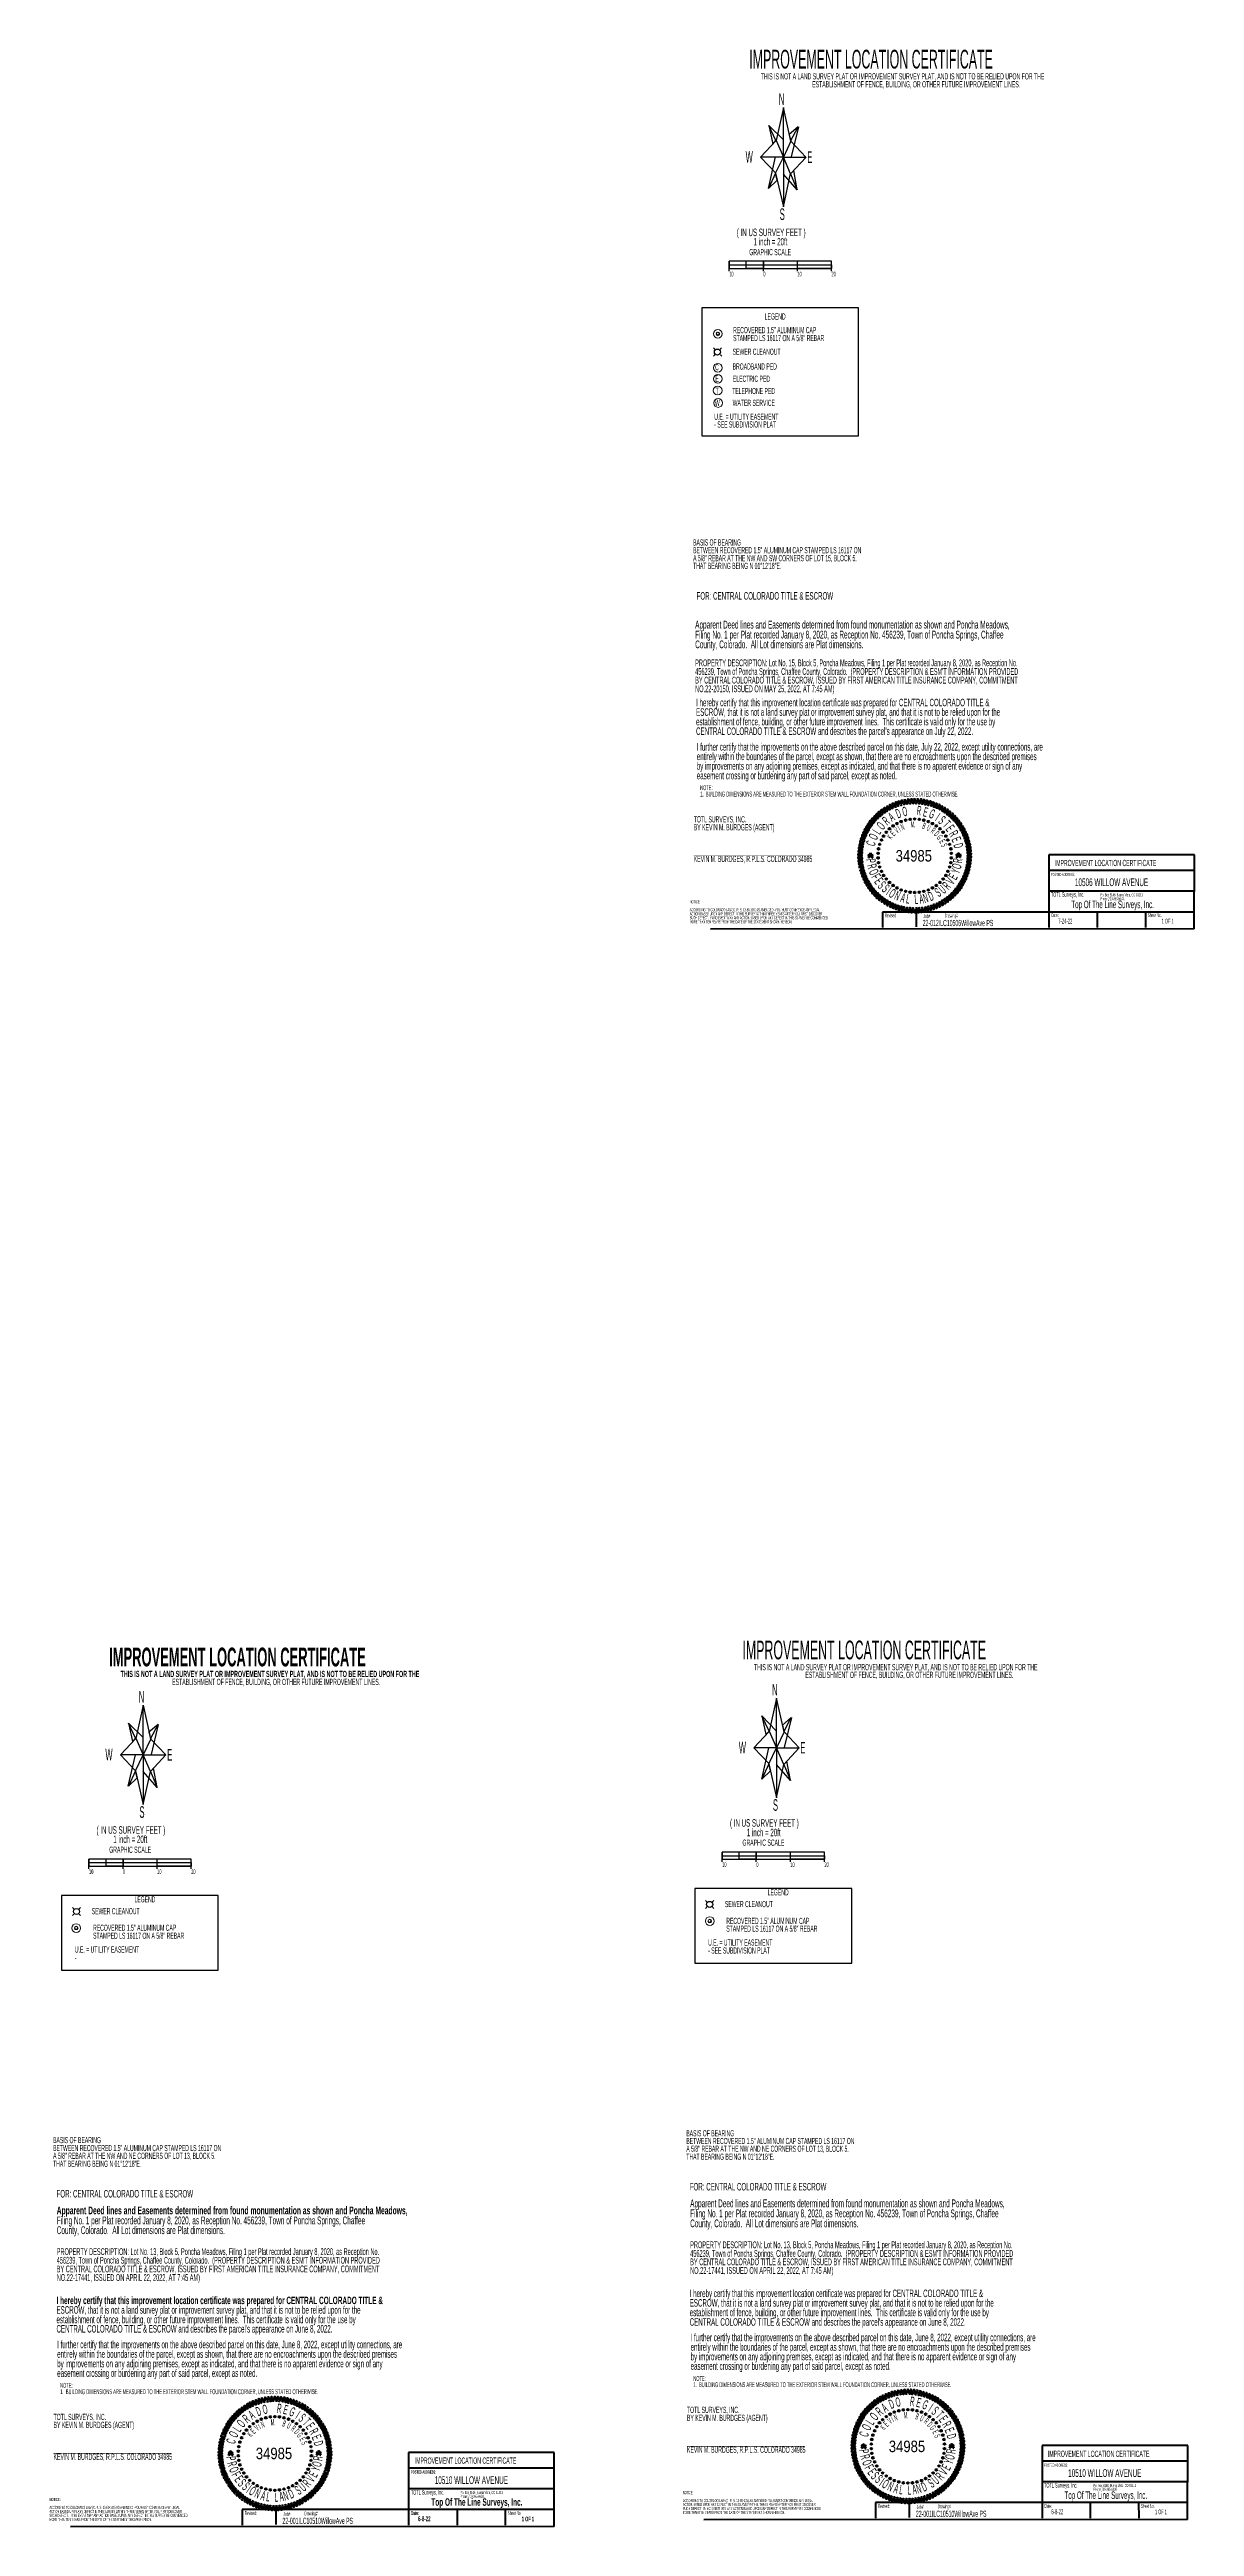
# Model space of a CAD drawing. Extents: x 2835785 to 2851632, y 1243954 to 1251877.
# Drawn here: x 2847446 to 2847950, y 1243954 to 1245043 of the extents above; entities that cross this region are included whole.
import ezdxf

# ---------------------------------------------------------------- set-up
doc = ezdxf.new("R2010")
doc.units = 0
doc.header["$MEASUREMENT"] = 0
doc.layers.get('0').update_dxf_attribs({"true_color": 0x000000})
for name, color, linetype, true_color in [('Layout', 5, 'Continuous', 0x0000ff), ('ROPE', 7, 'Continuous', 0x000000), ('Text', 5, 'Continuous', 0x0000ff)]:
    doc.layers.add(name, color=color, linetype=linetype, true_color=true_color)
doc.styles.add('Abadi MT Condensed Light1', font='txt', dxfattribs={"width": 0.383922, "height": 6.468333})
doc.styles.add('Arial33', font='arialbd.ttf', dxfattribs={"width": 0.38379, "height": 4.195})
doc.styles.add('Arial34', font='arialbd.ttf', dxfattribs={"width": 0.383784, "height": 10.483334})
doc.styles.add('Arial35', font='arialbd.ttf', dxfattribs={"width": 0.384065, "height": 3.493333})
doc.styles.add('Arial36', font='arialbd.ttf', dxfattribs={"width": 0.38403, "height": 2.63})
doc.styles.add('Arial37', font='arialbd.ttf', dxfattribs={"width": 0.384158, "height": 1.683333})
doc.styles.add('Arial38', font='arialbd.ttf', dxfattribs={"width": 0.383943, "height": 2.096667})
doc.styles.add('Arial39', font='arialbd.ttf', dxfattribs={"width": 0.383914, "height": 4.206666})
doc.styles.add('Arial40', font='arialbd.ttf', dxfattribs={"width": 0.383823, "height": 4.368333})
doc.styles.add('Arial41', font='arialbd.ttf', dxfattribs={"width": 0.38379, "height": 2.796667})
doc.styles.add('Arial42', font='arialbd.ttf', dxfattribs={"width": 0.384175, "height": 1.748333})
doc.styles.add('Arial43', font='arialbd.ttf', dxfattribs={"width": 0.384021, "height": 2.586667})
doc.styles.add('Engravers MT', font='ENGR.TTF', dxfattribs={"width": 0.679915, "height": 6.29})
doc.styles.add('Franklin Gothic Medium Cond', font='FRAMDCN.TTF', dxfattribs={"width": 0.318093, "height": 5.103333})
doc.styles.add('Franklin Gothic Medium Cond1', font='FRAMDCN.TTF', dxfattribs={"width": 0.318471, "height": 3.401667})

msp = doc.modelspace()

# ---------------------------------------------------------------- texts
at = {"layer": 'Layout'}
for s, height, width, p in [('IMPROVEMENT LOCATION CERTIFICATE', 8.253, 0.493782, (2847753.7, 1245035)), ('THIS IS NOT A LAND SURVEY PLAT OR IMPROVEMENT SURVEY PLAT, AND IS NOT TO BE RELIED UPON FOR THE ', 2.75, 0.494229, (2847758.8, 1245030.2)), ('ESTABLISHMENT OF FENCE, BUILDING, OR OTHER FUTURE IMPROVEMENT LINES.', 2.75, 0.494229, (2847781.4, 1245026.7)), ('N', 5.09, 0.493901, (2847766.7, 1245019)), ('W', 5.09, 0.493901, (2847752.1, 1244993.6)), ('E', 5.09, 0.493901, (2847779.2, 1244993.5)), ('( IN US SURVEY FEET )', 3.302, 0.493865, (2847748.2, 1244961.3)), ('S', 5.09, 0.493901, (2847767.1, 1244968.4)), ('GRAPHIC SCALE', 2.75, 0.494229, (2847753.7, 1244952.9)), ('1 inch = 20ft', 3.302, 0.493865, (2847755.6, 1244957.2)), ('RECOVERED 1.5" ALUMINUM CAP ', 2.715, 0.494403, (2847746.6, 1244918.6)), ('LEGEND', 2.71, 0.494403, (2847760.5, 1244924.6)), ('SEWER CLEANOUT', 2.715, 0.494403, (2847746.4, 1244909.1)), ('STAMPED LS 16117 ON A 5/8" REBAR', 2.715, 0.494403, (2847746.6, 1244915.1)), ('C', 2.71, 0.494403, (2847738.7, 1244902.3)), ('E', 2.71, 0.494403, (2847738.8, 1244897.3)), ('BROADBAND PED', 2.715, 0.494403, (2847746.4, 1244902.6)), ('ELECTRIC PED', 2.715, 0.494403, (2847746.5, 1244897.2)), ('W', 2.71, 0.494403, (2847738.6, 1244886.6)), ('T', 2.71, 0.494403, (2847738.9, 1244891.9)), ('TELEPHONE PED', 2.715, 0.494403, (2847746.2, 1244891.8)), ('WATER SERVICE', 2.715, 0.494403, (2847746.4, 1244886.6)), ('- SEE SUBDIVISION PLAT', 2.715, 0.494403, (2847738.3, 1244877.1)), ('U.E. = UTILITY EASEMENT ', 2.715, 0.494403, (2847738.3, 1244880.5)), ('BASIS OF BEARING ', 2.715, 0.494403, (2847729, 1244825.2)), ('BETWEEN RECOVERED 1.5" ALUMINUM CAP STAMPED LS 16117 ON ', 2.715, 0.494403, (2847729, 1244821.8)), ('A 5/8" REBAR AT THE NW AND SW CORNERS OF LOT 15, BLOCK 5.  ', 2.715, 0.494403, (2847729, 1244818.3)), ('THAT BEARING BEING N 01%%D12\'18"E.', 2.715, 0.494403, (2847729, 1244814.9)), ('FOR: CENTRAL COLORADO TITLE & ESCROW ', 3.302, 0.493865, (2847730.5, 1244801.4)), ('Apparent Deed lines and Easements determined from found monumentation as shown and Poncha Meadows, ', 3.438, 0.493912, (2847729.9, 1244788.7)), ('County, Colorado.  All Lot dimensions are Plat dimensions.', 3.438, 0.493912, (2847729.9, 1244780)), ('Filing No. 1 per Plat recorded January 8, 2020, as Reception No. 456239, Town of Poncha Springs, Chaffee ', 3.4383, 0.493912, (2847729.9, 1244784.3)), ("456239, Town of Poncha Springs, Chaffee County, Colorado.  (PROPERTY DESCRIPTION & ESM'T INFORMATION PROVIDED ", 2.9867, 0.493897, (2847729.9, 1244768.3)), ('PROPERTY DESCRIPTION: Lot No. 15, Block 5, Poncha Meadows, Filing 1 per Plat recorded January 8, 2020, as Reception No. ', 2.9867, 0.493897, (2847729.9, 1244772.1)), ('BY CENTRAL COLORADO TITLE & ESCROW, ISSUED BY FIRST AMERICAN TITLE INSURANCE COMPANY, COMMITMENT ', 2.987, 0.493897, (2847729.9, 1244764.5)), ('NO.22-20150, ISSUED ON MAY 25, 2022, AT 7:45 AM)', 2.987, 0.493897, (2847729.9, 1244760.7)), ('I hereby certify that this improvement location certificate was prepared for CENTRAL COLORADO TITLE & ', 3.3017, 0.493865, (2847730.3, 1244754.5)), ('ESCROW, that it is not a land survey plat or improvement survey plat, and that it is not to be relied upon for the ', 3.3017, 0.493865, (2847730.3, 1244750.3)), ('establishment of fence, building, or other future improvement lines.  This certificate is valid only for the use by ', 3.3017, 0.493865, (2847730.3, 1244746.1)), ("CENTRAL COLORADO TITLE & ESCROW and describes the parcel's appearance on July 22, 2022.", 3.302, 0.493865, (2847730.3, 1244741.9)), ('I further certify that the improvements on the above described parcel on this date, July 22, 2022, except utility connections, are ', 3.3017, 0.493865, (2847730.6, 1244735)), ('entirely within the boundaries of the parcel, except as shown, that there are no encroachments upon the described premises ', 3.3017, 0.493865, (2847730.6, 1244730.8)), ('easement crossing or burdening any part of said parcel, except as noted.', 3.302, 0.493865, (2847730.6, 1244722.4)), ('by improvements on any adjoining premises, except as indicated, and that there is no apparent evidence or sign of any ', 3.3017, 0.493865, (2847730.6, 1244726.6)), ('NOTE:  ', 2.17, 0.494096, (2847732.1, 1244717.6)), ('1.  BUILDING DIMENSIONS ARE MEASURED TO THE EXTERIOR STEM WALL FOUNDATION CORNER, UNLESS STATED OTHERWISE.', 2.1733, 0.494096, (2847732.1, 1244714.8)), ('TOTL SURVEYS, INC.', 2.75, 0.494229, (2847729.3, 1244703.4)), ('BY KEVIN M. BURDGES (AGENT)', 2.75, 0.494229, (2847729.3, 1244699.9)), ('_________________________________________', 2.75, 0.494229, (2847729.3, 1244689.4)), ('KEVIN M. BURDGES, R.P.L.S. COLORADO 34985', 2.75, 0.494229, (2847729.3, 1244686)), ('POSTED ADDRESS:', 1.325, 0.494393, (2847886.5, 1244679.9)), ('IMPROVEMENT LOCATION CERTIFICATE', 2.75, 0.494229, (2847888.1, 1244684.2)), ('TOTL Surveys, Inc.', 2.07, 0.494129, (2847886.4, 1244670.7)), ('10506 WILLOW AVENUE', 3.395, 0.493735, (2847897, 1244675.4)), ('Po. Box 5146, Buena Vista, CO 81211', 1.325, 0.494393, (2847908.2, 1244670.9)), ('Phone 719-395-6630.', 1.325, 0.494393, (2847908.2, 1244669.2)), ('ACCORDING TO COLORADO LAW (C. R. S. 13-80-105) AS AMENDED -YOU MUST COMMENCE ANY LEGAL ', 1.377, 0.494357, (2847727.5, 1244664.3)), ('ACTION BASED UPON ANY DEFECT IN THIS SURVEY WITHIN THREE YEARS AFTER YOU FIRST DISCOVER ', 1.377, 0.494357, (2847727.5, 1244662.5)), ('SUCH DEFECT.  IN NO EVENT MAY ANY ACTION BASED UPON ANY DEFECT IN THIS SURVEY BE COMMENCED ', 1.377, 0.494357, (2847727.5, 1244660.8)), ('NOTICE:', 1.38, 0.494357, (2847727.5, 1244667.8)), ('MORE THAN TEN YEARS FROM THE DATE OF THE STATEMENT SHOWN HEREON.', 1.377, 0.494357, (2847727.5, 1244659)), ('Revised:', 1.65, 0.494067, (2847813.3, 1244661.7)), ('22-012ILC10506WillowAve PS', 2.75, 0.494229, (2847830, 1244657.8)), ('Job#', 1.65, 0.494067, (2847830.4, 1244661.4)), ('Drawing#', 1.65, 0.494067, (2847839.7, 1244661.6)), ('Date:', 1.65, 0.494067, (2847886.6, 1244661.8)), ('7-24-22', 2.2, 0.493865, (2847889.6, 1244658.9)), ('Top Of The Line Surveys, Inc.', 3.312, 0.493985, (2847895.4, 1244665.7)), ('Sheet No.', 1.65, 0.494067, (2847929, 1244661.8)), ('1 OF 1', 2.07, 0.494129, (2847935.2, 1244659)), ('IMPROVEMENT LOCATION CERTIFICATE', 8.253, 0.493782, (2847750.7, 1244335.3)), ('THIS IS NOT A LAND SURVEY PLAT OR IMPROVEMENT SURVEY PLAT, AND IS NOT TO BE RELIED UPON FOR THE ', 2.75, 0.494229, (2847755.8, 1244330.5)), ('ESTABLISHMENT OF FENCE, BUILDING, OR OTHER FUTURE IMPROVEMENT LINES.', 2.75, 0.494229, (2847499.8, 1244324)), ('N', 5.09, 0.493901, (2847763.7, 1244319.4)), ('ESTABLISHMENT OF FENCE, BUILDING, OR OTHER FUTURE IMPROVEMENT LINES.', 2.75, 0.494229, (2847778.4, 1244327.1)), ('W', 5.09, 0.493901, (2847470.4, 1244290.9)), ('E', 5.09, 0.493901, (2847497.6, 1244290.8)), ('W', 5.09, 0.493901, (2847749.1, 1244294)), ('E', 5.09, 0.493901, (2847776.2, 1244293.9)), ('S', 5.09, 0.493901, (2847485.4, 1244265.6)), ('S', 5.09, 0.493901, (2847764.1, 1244268.7)), ('( IN US SURVEY FEET )', 3.302, 0.493865, (2847466.5, 1244258.6)), ('1 inch = 20ft', 3.302, 0.493865, (2847473.9, 1244254.5)), ('( IN US SURVEY FEET )', 3.302, 0.493865, (2847745.2, 1244261.7)), ('GRAPHIC SCALE', 2.75, 0.494229, (2847750.7, 1244253.3)), ('1 inch = 20ft', 3.302, 0.493865, (2847752.6, 1244257.5)), ('GRAPHIC SCALE', 2.75, 0.494229, (2847472.1, 1244250.2)), ('LEGEND', 2.71, 0.494403, (2847761.8, 1244231.5)), ('SEWER CLEANOUT', 2.715, 0.494403, (2847464.4, 1244223.2)), ('LEGEND', 2.71, 0.494403, (2847483.2, 1244228.4)), ('SEWER CLEANOUT', 2.715, 0.494403, (2847743, 1244226.3)), ('STAMPED LS 16117 ON A 5/8" REBAR', 2.715, 0.494403, (2847465, 1244212.4)), ('RECOVERED 1.5" ALUMINUM CAP ', 2.715, 0.494403, (2847465, 1244215.9)), ('RECOVERED 1.5" ALUMINUM CAP ', 2.715, 0.494403, (2847743.6, 1244218.9)), ('STAMPED LS 16117 ON A 5/8" REBAR', 2.715, 0.494403, (2847743.6, 1244215.5)), ('U.E. = UTILITY EASEMENT ', 2.715, 0.494403, (2847457, 1244206.3)), ('-', 2.71, 0.494403, (2847457, 1244202.8)), ('- SEE SUBDIVISION PLAT', 2.715, 0.494403, (2847735.6, 1244205.9)), ('U.E. = UTILITY EASEMENT ', 2.715, 0.494403, (2847735.6, 1244209.4)), ('BASIS OF BEARING ', 2.715, 0.494403, (2847447.4, 1244122.5)), ('BASIS OF BEARING ', 2.715, 0.494403, (2847726, 1244125.5)), ('A 5/8" REBAR AT THE NW AND NE CORNERS OF LOT 13, BLOCK 5.  ', 2.715, 0.494403, (2847447.4, 1244115.6)), ('THAT BEARING BEING N 01%%D12\'18"E.', 2.715, 0.494403, (2847447.4, 1244112.1)), ('BETWEEN RECOVERED 1.5" ALUMINUM CAP STAMPED LS 16117 ON ', 2.715, 0.494403, (2847447.4, 1244119)), ('A 5/8" REBAR AT THE NW AND NE CORNERS OF LOT 13, BLOCK 5.  ', 2.715, 0.494403, (2847726, 1244118.7)), ('THAT BEARING BEING N 01%%D12\'18"E.', 2.715, 0.494403, (2847726, 1244115.2)), ('BETWEEN RECOVERED 1.5" ALUMINUM CAP STAMPED LS 16117 ON ', 2.715, 0.494403, (2847726, 1244122.1)), ('FOR: CENTRAL COLORADO TITLE & ESCROW ', 3.302, 0.493865, (2847727.5, 1244101.7)), ('FOR: CENTRAL COLORADO TITLE & ESCROW ', 3.302, 0.493865, (2847448.9, 1244098.6)), ('Apparent Deed lines and Easements determined from found monumentation as shown and Poncha Meadows, ', 3.438, 0.493912, (2847727.7, 1244094.3)), ('Filing No. 1 per Plat recorded January 8, 2020, as Reception No. 456239, Town of Poncha Springs, Chaffee ', 3.4383, 0.493912, (2847727.7, 1244089.9)), ('Filing No. 1 per Plat recorded January 8, 2020, as Reception No. 456239, Town of Poncha Springs, Chaffee ', 3.4383, 0.493912, (2847449, 1244086.8)), ('County, Colorado.  All Lot dimensions are Plat dimensions.', 3.438, 0.493912, (2847449, 1244082.5)), ('County, Colorado.  All Lot dimensions are Plat dimensions.', 3.438, 0.493912, (2847727.7, 1244085.5)), ("456239, Town of Poncha Springs, Chaffee County, Colorado.  (PROPERTY DESCRIPTION & ESM'T INFORMATION PROVIDED ", 2.9867, 0.493897, (2847449, 1244069.5)), ('PROPERTY DESCRIPTION: Lot No. 13, Block 5, Poncha Meadows, Filing 1 per Plat recorded January 8, 2020, as Reception No. ', 2.9867, 0.493897, (2847449, 1244073.3)), ("456239, Town of Poncha Springs, Chaffee County, Colorado.  (PROPERTY DESCRIPTION & ESM'T INFORMATION PROVIDED ", 2.9867, 0.493897, (2847727.7, 1244072.5)), ('PROPERTY DESCRIPTION: Lot No. 13, Block 5, Poncha Meadows, Filing 1 per Plat recorded January 8, 2020, as Reception No. ', 2.9867, 0.493897, (2847727.7, 1244076.3)), ('BY CENTRAL COLORADO TITLE & ESCROW, ISSUED BY FIRST AMERICAN TITLE INSURANCE COMPANY, COMMITMENT ', 2.987, 0.493897, (2847727.7, 1244068.8)), ('BY CENTRAL COLORADO TITLE & ESCROW, ISSUED BY FIRST AMERICAN TITLE INSURANCE COMPANY, COMMITMENT ', 2.987, 0.493897, (2847449, 1244065.7)), ('NO.22-17441, ISSUED ON APRIL 22, 2022, AT 7:45 AM)', 2.987, 0.493897, (2847449, 1244061.9)), ('NO.22-17441, ISSUED ON APRIL 22, 2022, AT 7:45 AM)', 2.987, 0.493897, (2847727.7, 1244065)), ('ESCROW, that it is not a land survey plat or improvement survey plat, and that it is not to be relied upon for the ', 3.3017, 0.493865, (2847448.9, 1244047.5)), ('establishment of fence, building, or other future improvement lines.  This certificate is valid only for the use by ', 3.3017, 0.493865, (2847727.5, 1244046.4)), ('I hereby certify that this improvement location certificate was prepared for CENTRAL COLORADO TITLE & ', 3.3017, 0.493865, (2847727.5, 1244054.8)), ('ESCROW, that it is not a land survey plat or improvement survey plat, and that it is not to be relied upon for the ', 3.3017, 0.493865, (2847727.5, 1244050.6)), ('establishment of fence, building, or other future improvement lines.  This certificate is valid only for the use by ', 3.3017, 0.493865, (2847448.9, 1244043.3)), ("CENTRAL COLORADO TITLE & ESCROW and describes the parcel's appearance on June 8, 2022.", 3.302, 0.493865, (2847448.9, 1244039.2)), ("CENTRAL COLORADO TITLE & ESCROW and describes the parcel's appearance on June 8, 2022.", 3.302, 0.493865, (2847727.5, 1244042.2)), ('I further certify that the improvements on the above described parcel on this date, June 8, 2022, except utility connections, are ', 3.3017, 0.493865, (2847727.9, 1244035.4)), ('entirely within the boundaries of the parcel, except as shown, that there are no encroachments upon the described premises ', 3.3017, 0.493865, (2847449.2, 1244028.1)), ('I further certify that the improvements on the above described parcel on this date, June 8, 2022, except utility connections, are ', 3.3017, 0.493865, (2847449.2, 1244032.3)), ('by improvements on any adjoining premises, except as indicated, and that there is no apparent evidence or sign of any ', 3.3017, 0.493865, (2847449.2, 1244023.9)), ('entirely within the boundaries of the parcel, except as shown, that there are no encroachments upon the described premises ', 3.3017, 0.493865, (2847727.9, 1244031.2)), ('by improvements on any adjoining premises, except as indicated, and that there is no apparent evidence or sign of any ', 3.3017, 0.493865, (2847727.9, 1244027)), ('easement crossing or burdening any part of said parcel, except as noted.', 3.302, 0.493865, (2847449.2, 1244019.7)), ('NOTE:  ', 2.17, 0.494096, (2847450.5, 1244014.9)), ('easement crossing or burdening any part of said parcel, except as noted.', 3.302, 0.493865, (2847727.9, 1244022.8)), ('NOTE:  ', 2.17, 0.494096, (2847729.1, 1244017.9)), ('1.  BUILDING DIMENSIONS ARE MEASURED TO THE EXTERIOR STEM WALL FOUNDATION CORNER, UNLESS STATED OTHERWISE.', 2.1733, 0.494096, (2847729.1, 1244015.2)), ('1.  BUILDING DIMENSIONS ARE MEASURED TO THE EXTERIOR STEM WALL FOUNDATION CORNER, UNLESS STATED OTHERWISE.', 2.1733, 0.494096, (2847450.5, 1244012.1)), ('TOTL SURVEYS, INC.', 2.75, 0.494229, (2847726.3, 1244003.8)), ('TOTL SURVEYS, INC.', 2.75, 0.494229, (2847447.6, 1244000.7)), ('BY KEVIN M. BURDGES (AGENT)', 2.75, 0.494229, (2847447.6, 1243997.2)), ('BY KEVIN M. BURDGES (AGENT)', 2.75, 0.494229, (2847726.3, 1244000.3)), ('_________________________________________', 2.75, 0.494229, (2847447.6, 1243986.7)), ('KEVIN M. BURDGES, R.P.L.S. COLORADO 34985', 2.75, 0.494229, (2847447.6, 1243983.2)), ('IMPROVEMENT LOCATION CERTIFICATE', 2.75, 0.494229, (2847606.5, 1243981.5)), ('_________________________________________', 2.75, 0.494229, (2847726.3, 1243989.8)), ('KEVIN M. BURDGES, R.P.L.S. COLORADO 34985', 2.75, 0.494229, (2847726.3, 1243986.3)), ('IMPROVEMENT LOCATION CERTIFICATE', 2.75, 0.494229, (2847885.1, 1243984.5)), ('10510 WILLOW AVENUE', 3.395, 0.493735, (2847615.3, 1243972.6)), ('TOTL Surveys, Inc.', 2.07, 0.494129, (2847883.4, 1243971)), ('POSTED ADDRESS:', 1.325, 0.494393, (2847883.5, 1243980.2)), ('10510 WILLOW AVENUE', 3.395, 0.493735, (2847894, 1243975.7)), ('Po. Box 5146, Buena Vista, CO 81211', 1.325, 0.494393, (2847905.2, 1243971.3)), ('ACCORDING TO COLORADO LAW (C. R. S. 13-80-105) AS AMENDED -YOU MUST COMMENCE ANY LEGAL ', 1.377, 0.494357, (2847445.8, 1243961.6)), ('TOTL Surveys, Inc.', 2.07, 0.494129, (2847604.8, 1243967.9)), ('Po. Box 5146, Buena Vista, CO 81211', 1.325, 0.494393, (2847626.6, 1243968.2)), ('Phone 719-395-6630.', 1.325, 0.494393, (2847626.6, 1243966.5)), ('NOTICE:', 1.38, 0.494357, (2847724.5, 1243968.1)), ('ACCORDING TO COLORADO LAW (C. R. S. 13-80-105) AS AMENDED -YOU MUST COMMENCE ANY LEGAL ', 1.377, 0.494357, (2847724.5, 1243964.6)), ('ACTION BASED UPON ANY DEFECT IN THIS SURVEY WITHIN THREE YEARS AFTER YOU FIRST DISCOVER ', 1.377, 0.494357, (2847724.5, 1243962.9)), ('SUCH DEFECT.  IN NO EVENT MAY ANY ACTION BASED UPON ANY DEFECT IN THIS SURVEY BE COMMENCED ', 1.377, 0.494357, (2847724.5, 1243961.1)), ('Revised:', 1.65, 0.494067, (2847810.3, 1243962.1)), ('Job#', 1.65, 0.494067, (2847827.4, 1243961.7)), ('Drawing#', 1.65, 0.494067, (2847836.6, 1243961.9)), ('Date:', 1.65, 0.494067, (2847883.6, 1243962.1)), ('Top Of The Line Surveys, Inc.', 3.312, 0.493985, (2847892.4, 1243966)), ('Phone 719-395-6630.', 1.325, 0.494393, (2847905.2, 1243969.6)), ('Sheet No.', 1.65, 0.494067, (2847926, 1243962.1)), ('ACTION BASED UPON ANY DEFECT IN THIS SURVEY WITHIN THREE YEARS AFTER YOU FIRST DISCOVER ', 1.377, 0.494357, (2847445.8, 1243959.8)), ('SUCH DEFECT.  IN NO EVENT MAY ANY ACTION BASED UPON ANY DEFECT IN THIS SURVEY BE COMMENCED ', 1.377, 0.494357, (2847445.8, 1243958.1)), ('MORE THAN TEN YEARS FROM THE DATE OF THE STATEMENT SHOWN HEREON.', 1.377, 0.494357, (2847445.8, 1243956.3)), ('Revised:', 1.65, 0.494067, (2847531.7, 1243959)), ('22-001ILC10510WillowAve PS', 2.75, 0.494229, (2847548.3, 1243955)), ('Job#', 1.65, 0.494067, (2847548.8, 1243958.6)), ('Drawing#', 1.65, 0.494067, (2847558, 1243958.8)), ('Sheet No.', 1.65, 0.494067, (2847647.4, 1243959)), ('MORE THAN TEN YEARS FROM THE DATE OF THE STATEMENT SHOWN HEREON.', 1.377, 0.494357, (2847724.5, 1243959.4)), ('22-001ILC10510WillowAve PS', 2.75, 0.494229, (2847827, 1243958.1)), ('6-8-22', 2.2, 0.493865, (2847886.6, 1243959.3)), ('1 OF 1', 2.07, 0.494129, (2847932.2, 1243959.3))]:
    msp.add_text(s, height=height, dxfattribs=dict(at, width=width)).set_placement(p)
for s, height, style, width, p in [('IMPROVEMENT LOCATION CERTIFICATE', 8.253, 'Arial34', 0.493782, (2847472.1, 1244332.2)), ('THIS IS NOT A LAND SURVEY PLAT OR IMPROVEMENT SURVEY PLAT, AND IS NOT TO BE RELIED UPON FOR THE ', 2.75, 'Arial35', 0.494229, (2847477.1, 1244327.5)), ('N', 5.09, 'Abadi MT Condensed Light1', 0.493901, (2847485.1, 1244316.3)), ('Apparent Deed lines and Easements determined from found monumentation as shown and Poncha Meadows, ', 3.438, 'Arial40', 0.493912, (2847449, 1244091.2)), ('I hereby certify that this improvement location certificate was prepared for CENTRAL COLORADO TITLE & ', 3.3017, 'Arial33', 0.493865, (2847448.9, 1244051.7)), ('POSTED ADDRESS:', 1.325, 'Arial37', 0.494393, (2847604.9, 1243977.2)), ('NOTICE:', 1.38, 'Arial42', 0.494357, (2847445.8, 1243965.1)), ('Top Of The Line Surveys, Inc.', 3.312, 'Arial39', 0.493985, (2847613.8, 1243963)), ('Date:', 1.65, 'Arial38', 0.494067, (2847604.9, 1243959)), ('6-8-22', 2.2, 'Arial41', 0.493865, (2847608, 1243956.2)), ('1 OF 1', 2.07, 'Arial36', 0.494129, (2847653.6, 1243956.2))]:
    msp.add_text(s, height=height, dxfattribs=dict(at, style=style, width=width)).set_placement(p)
at = {"layer": 'Text'}
for s, height, width, p in [('10', 2.04, 0.494032, (2847744.9, 1244943.6)), ('0', 2.04, 0.494032, (2847759.9, 1244943.6)), ('10', 2.04, 0.494032, (2847774.9, 1244943.6)), ('20', 2.04, 0.494032, (2847789.9, 1244943.6)), ('M.', 2.75, 0.398089, (2847824.7, 1244701.2)), ('34985', 5.06, 0.849894, (2847818.1, 1244686.2)), ('10', 2.04, 0.494032, (2847741.8, 1244244)), ('0', 2.04, 0.494032, (2847756.8, 1244244)), ('10', 2.04, 0.494032, (2847771.8, 1244244)), ('20', 2.04, 0.494032, (2847786.8, 1244244)), ('0', 2.04, 0.494032, (2847478.2, 1244240.9)), ('10', 2.04, 0.494032, (2847493.2, 1244240.9)), ('20', 2.04, 0.494032, (2847508.2, 1244240.9)), ('M.', 2.75, 0.398089, (2847543.2, 1243998.4)), ('M.', 2.75, 0.398089, (2847821.7, 1244001.5)), ('34985', 5.06, 0.849894, (2847815.1, 1243986.6))]:
    msp.add_text(s, height=height, dxfattribs=dict(at, width=width)).set_placement(p)
for s, height, rotation, width, p in [('O', 4.12, 50.1571, 0.397616, (2847812.5, 1244699.8)), ('R', 4.12, 39.4239, 0.397616, (2847814.4, 1244701.9)), ('A', 4.12, 31.8192, 0.397616, (2847816.5, 1244703.6)), ('D', 4.12, 21.2092, 0.397616, (2847819.1, 1244705.1)), ('N', 2.75, 21.4304, 0.398089, (2847821, 1244699.9)), ('O', 4.12, 11.2345, 0.397616, (2847821.5, 1244706)), ('R', 4.12, 352.8136, 0.397616, (2847827.2, 1244706.7)), ('B', 2.75, 340.1366, 0.398089, (2847829.6, 1244700.8)), ('E', 4.12, 346.2079, 0.397616, (2847829.9, 1244706.2)), ('U', 2.75, 333.5832, 0.398089, (2847831.5, 1244700.1)), ('G', 4.12, 337.0102, 0.397616, (2847832.4, 1244705.7)), ('I', 4.12, 327.685, 0.397616, (2847835.2, 1244704.3)), ('S', 4.12, 321.1295, 0.397616, (2847836.5, 1244703.4)), ('T', 4.12, 313.5523, 0.397616, (2847838.5, 1244701.9)), ('E', 4.12, 305.3199, 0.397616, (2847839.9, 1244700.4)), ('C', 4.12, 74.2933, 0.397616, (2847808.9, 1244692.7)), ('O', 4.12, 64.5144, 0.397616, (2847809.7, 1244695.3)), ('L', 4.12, 57.2898, 0.397616, (2847811.1, 1244697.8)), ('K', 2.75, 51.9393, 0.398089, (2847816.2, 1244695.7)), ('E', 2.75, 45.4157, 0.398089, (2847817.4, 1244697.2)), ('V', 2.75, 36.3302, 0.398089, (2847818.8, 1244698.5)), ('I', 2.75, 29.3674, 0.398089, (2847820.1, 1244699.4)), ('R', 2.75, 324.2924, 0.398089, (2847833.3, 1244699.1)), ('D', 2.75, 314.1784, 0.398089, (2847834.8, 1244698)), ('G', 2.75, 306.206, 0.398089, (2847836, 1244696.7)), ('E', 2.75, 299.1047, 0.398089, (2847837.2, 1244695)), ('S', 2.75, 293.2377, 0.398089, (2847838, 1244693.4)), ('R', 4.12, 299.194, 0.397616, (2847841.4, 1244698.4)), ('E', 4.12, 292.5233, 0.397616, (2847842.6, 1244696)), ('D', 4.12, 284.9184, 0.397616, (2847843.5, 1244693.6)), ('P', 4.12, 276.3244, 0.397616, (2847805.1, 1244687.2)), ('R', 4.12, 285.3547, 0.397616, (2847805.5, 1244684.5)), ('O', 4.12, 292.0018, 0.397616, (2847806.2, 1244681.8)), ('F', 4.12, 298.017, 0.397616, (2847807.3, 1244679.4)), ('E', 4.12, 61.0642, 0.397616, (2847844.7, 1244677.8)), ('Y', 4.12, 69.3495, 0.397616, (2847846, 1244680.5)), ('O', 4.12, 75.0294, 0.397616, (2847846.7, 1244682.6)), ('R', 4.12, 81.7415, 0.397616, (2847847.3, 1244685.3)), ('E', 4.12, 303.7817, 0.397616, (2847808.5, 1244677.3)), ('S', 4.12, 312.3066, 0.397616, (2847809.9, 1244675.2)), ('S', 4.12, 317.6732, 0.397616, (2847811.7, 1244673.5)), ('I', 4.12, 326.3995, 0.397616, (2847813.6, 1244671.7)), ('O', 4.12, 328.7774, 0.397616, (2847814.7, 1244671)), ('N', 4.12, 336.4211, 0.397616, (2847817.2, 1244669.7)), ('A', 4.12, 343.3174, 0.397616, (2847819.9, 1244668.5)), ('L', 4.12, 350.5836, 0.397616, (2847822.5, 1244667.9)), ('L', 4.12, 3.3386, 0.397616, (2847826.5, 1244667.5)), ('A', 4.12, 8.7669, 0.397616, (2847828.8, 1244667.6)), ('N', 4.12, 16.394, 0.397616, (2847830.9, 1244667.9)), ('D', 4.12, 23.0186, 0.397616, (2847833.5, 1244668.7)), ('S', 4.12, 33.0653, 0.397616, (2847837, 1244670.4)), ('U', 4.12, 40.4637, 0.397616, (2847839.2, 1244671.7)), ('R', 4.12, 49.0817, 0.397616, (2847841.4, 1244673.5)), ('V', 4.12, 55.7685, 0.397616, (2847843.3, 1244675.7)), ('D', 4.12, 21.2092, 0.397616, (2847537.6, 1244002.3)), ('O', 4.12, 11.2345, 0.397616, (2847540, 1244003.2)), ('R', 4.12, 352.8136, 0.397616, (2847545.7, 1244003.9)), ('E', 4.12, 346.2079, 0.397616, (2847548.4, 1244003.5)), ('G', 4.12, 337.0102, 0.397616, (2847550.9, 1244002.9)), ('R', 4.12, 39.4239, 0.397616, (2847811.4, 1244002.3)), ('A', 4.12, 31.8192, 0.397616, (2847813.5, 1244003.9)), ('D', 4.12, 21.2092, 0.397616, (2847816.1, 1244005.5)), ('O', 4.12, 11.2345, 0.397616, (2847818.5, 1244006.4)), ('R', 4.12, 352.8136, 0.397616, (2847824.2, 1244007)), ('E', 4.12, 346.2079, 0.397616, (2847826.9, 1244006.6)), ('G', 4.12, 337.0102, 0.397616, (2847829.4, 1244006)), ('I', 4.12, 327.685, 0.397616, (2847832.2, 1244004.7)), ('S', 4.12, 321.1295, 0.397616, (2847833.5, 1244003.8)), ('O', 4.12, 64.5144, 0.397616, (2847528.2, 1243992.6)), ('L', 4.12, 57.2898, 0.397616, (2847529.6, 1243995.1)), ('O', 4.12, 50.1571, 0.397616, (2847531, 1243997.1)), ('R', 4.12, 39.4239, 0.397616, (2847532.9, 1243999.1)), ('A', 4.12, 31.8192, 0.397616, (2847535, 1244000.8)), ('E', 2.75, 45.4157, 0.398089, (2847535.9, 1243994.4)), ('V', 2.75, 36.3302, 0.398089, (2847537.3, 1243995.8)), ('I', 2.75, 29.3674, 0.398089, (2847538.6, 1243996.6)), ('N', 2.75, 21.4304, 0.398089, (2847539.5, 1243997.2)), ('B', 2.75, 340.1366, 0.398089, (2847548.1, 1243998.1)), ('U', 2.75, 333.5832, 0.398089, (2847550, 1243997.3)), ('R', 2.75, 324.2924, 0.398089, (2847551.8, 1243996.3)), ('D', 2.75, 314.1784, 0.398089, (2847553.3, 1243995.2)), ('I', 4.12, 327.685, 0.397616, (2847553.7, 1244001.5)), ('G', 2.75, 306.206, 0.398089, (2847554.5, 1243993.9)), ('S', 4.12, 321.1295, 0.397616, (2847555, 1244000.7)), ('T', 4.12, 313.5523, 0.397616, (2847557, 1243999.2)), ('E', 4.12, 305.3199, 0.397616, (2847558.4, 1243997.7)), ('R', 4.12, 299.194, 0.397616, (2847559.9, 1243995.6)), ('E', 4.12, 292.5233, 0.397616, (2847561.1, 1243993.2)), ('C', 4.12, 74.2933, 0.397616, (2847805.9, 1243993)), ('O', 4.12, 64.5144, 0.397616, (2847806.7, 1243995.7)), ('L', 4.12, 57.2898, 0.397616, (2847808.1, 1243998.2)), ('O', 4.12, 50.1571, 0.397616, (2847809.5, 1244000.2)), ('K', 2.75, 51.9393, 0.398089, (2847813.2, 1243996.1)), ('E', 2.75, 45.4157, 0.398089, (2847814.4, 1243997.6)), ('V', 2.75, 36.3302, 0.398089, (2847815.8, 1243998.9)), ('I', 2.75, 29.3674, 0.398089, (2847817.1, 1243999.8)), ('N', 2.75, 21.4304, 0.398089, (2847818, 1244000.3)), ('B', 2.75, 340.1366, 0.398089, (2847826.6, 1244001.2)), ('U', 2.75, 333.5832, 0.398089, (2847828.5, 1244000.5)), ('R', 2.75, 324.2924, 0.398089, (2847830.3, 1243999.5)), ('D', 2.75, 314.1784, 0.398089, (2847831.8, 1243998.3)), ('G', 2.75, 306.206, 0.398089, (2847833, 1243997.1)), ('E', 2.75, 299.1047, 0.398089, (2847834.2, 1243995.4)), ('S', 2.75, 293.2377, 0.398089, (2847835, 1243993.8)), ('T', 4.12, 313.5523, 0.397616, (2847835.5, 1244002.3)), ('E', 4.12, 305.3199, 0.397616, (2847836.9, 1244000.8)), ('R', 4.12, 299.194, 0.397616, (2847838.4, 1243998.7)), ('E', 4.12, 292.5233, 0.397616, (2847839.6, 1243996.3)), ('D', 4.12, 284.9184, 0.397616, (2847840.5, 1243994)), ('P', 4.12, 276.3244, 0.397616, (2847523.6, 1243984.5)), ('E', 2.75, 299.1047, 0.398089, (2847555.7, 1243992.2)), ('S', 2.75, 293.2377, 0.398089, (2847556.5, 1243990.7)), ('R', 4.12, 81.7415, 0.397616, (2847565.8, 1243982.6)), ('D', 4.12, 284.9184, 0.397616, (2847562, 1243990.9)), ('P', 4.12, 276.3244, 0.397616, (2847802.1, 1243987.6)), ('R', 4.12, 285.3547, 0.397616, (2847802.5, 1243984.9)), ('Y', 4.12, 69.3495, 0.397616, (2847843, 1243980.9)), ('O', 4.12, 75.0294, 0.397616, (2847843.7, 1243982.9)), ('R', 4.12, 81.7415, 0.397616, (2847844.3, 1243985.7)), ('R', 4.12, 285.3547, 0.397616, (2847524, 1243981.8)), ('O', 4.12, 292.0018, 0.397616, (2847524.7, 1243979.1)), ('F', 4.12, 298.017, 0.397616, (2847525.8, 1243976.6)), ('E', 4.12, 303.7817, 0.397616, (2847527, 1243974.5)), ('S', 4.12, 312.3066, 0.397616, (2847528.4, 1243972.4)), ('S', 4.12, 317.6732, 0.397616, (2847530.2, 1243970.7)), ('U', 4.12, 40.4637, 0.397616, (2847557.7, 1243969)), ('R', 4.12, 49.0817, 0.397616, (2847559.9, 1243970.8)), ('V', 4.12, 55.7685, 0.397616, (2847561.8, 1243973)), ('E', 4.12, 61.0642, 0.397616, (2847563.2, 1243975.1)), ('Y', 4.12, 69.3495, 0.397616, (2847564.5, 1243977.8)), ('O', 4.12, 75.0294, 0.397616, (2847565.2, 1243979.8)), ('O', 4.12, 292.0018, 0.397616, (2847803.2, 1243982.2)), ('F', 4.12, 298.017, 0.397616, (2847804.3, 1243979.7)), ('E', 4.12, 303.7817, 0.397616, (2847805.5, 1243977.6)), ('S', 4.12, 312.3066, 0.397616, (2847806.9, 1243975.6)), ('S', 4.12, 317.6732, 0.397616, (2847808.7, 1243973.9)), ('I', 4.12, 326.3995, 0.397616, (2847810.6, 1243972)), ('O', 4.12, 328.7774, 0.397616, (2847811.7, 1243971.4)), ('N', 4.12, 336.4211, 0.397616, (2847814.2, 1243970)), ('A', 4.12, 343.3174, 0.397616, (2847816.9, 1243968.9)), ('N', 4.12, 16.394, 0.397616, (2847827.9, 1243968.3)), ('D', 4.12, 23.0186, 0.397616, (2847830.5, 1243969.1)), ('S', 4.12, 33.0653, 0.397616, (2847834, 1243970.7)), ('U', 4.12, 40.4637, 0.397616, (2847836.2, 1243972.1)), ('R', 4.12, 49.0817, 0.397616, (2847838.4, 1243973.9)), ('V', 4.12, 55.7685, 0.397616, (2847840.3, 1243976.1)), ('E', 4.12, 61.0642, 0.397616, (2847841.7, 1243978.2)), ('I', 4.12, 326.3995, 0.397616, (2847532.1, 1243968.9)), ('O', 4.12, 328.7774, 0.397616, (2847533.2, 1243968.3)), ('N', 4.12, 336.4211, 0.397616, (2847535.7, 1243966.9)), ('A', 4.12, 343.3174, 0.397616, (2847538.4, 1243965.7)), ('L', 4.12, 350.5836, 0.397616, (2847541, 1243965.1)), ('L', 4.12, 3.3386, 0.397616, (2847545, 1243964.7)), ('A', 4.12, 8.7669, 0.397616, (2847547.3, 1243964.9)), ('N', 4.12, 16.394, 0.397616, (2847549.4, 1243965.2)), ('D', 4.12, 23.0186, 0.397616, (2847552, 1243966)), ('S', 4.12, 33.0653, 0.397616, (2847555.5, 1243967.6)), ('L', 4.12, 350.5836, 0.397616, (2847819.5, 1243968.2)), ('L', 4.12, 3.3386, 0.397616, (2847823.5, 1243967.8)), ('A', 4.12, 8.7669, 0.397616, (2847825.8, 1243968))]:
    msp.add_text(s, height=height, rotation=rotation, dxfattribs=dict(at, width=width)).set_placement(p)
for s, height, style, width, p in [('10', 2.04, 'Arial43', 0.494032, (2847463.2, 1244240.9)), ('34985', 5.06, 'Engravers MT', 0.849894, (2847536.6, 1243983.5))]:
    msp.add_text(s, height=height, dxfattribs=dict(at, style=style, width=width)).set_placement(p)
for s, height, rotation, style, width, p in [('K', 2.75, 51.9393, 'Franklin Gothic Medium Cond1', 0.398089, (2847534.7, 1243993)), ('C', 4.12, 74.2933, 'Franklin Gothic Medium Cond', 0.397616, (2847527.4, 1243989.9))]:
    msp.add_text(s, height=height, rotation=rotation, dxfattribs=dict(at, style=style, width=width)).set_placement(p)

# ---------------------------------------------------------------- linework, layer by layer
at = {"color": 18, "linetype": 'ByBlock', "lineweight": 40, "ltscale": 30, "true_color": 0x000000}
for p, q in [((2847805.9, 1244689.2), (2847808.1, 1244689.2)), ((2847806, 1244689.1), (2847808, 1244689.1)), ((2847806.1, 1244689.1), (2847808, 1244689.1)), ((2847806.1, 1244689), (2847807.9, 1244689)), ((2847806.1, 1244688.1), (2847806.3, 1244688.1)), ((2847806.1, 1244688), (2847806.2, 1244688)), ((2847806.1, 1244688), (2847806.3, 1244688)), ((2847806.1, 1244687.9), (2847806.1, 1244687.9)), ((2847806.2, 1244689), (2847807.8, 1244689)), ((2847806.2, 1244688.2), (2847806.6, 1244688.2)), ((2847806.2, 1244688.2), (2847806.6, 1244688.2)), ((2847806.2, 1244688.1), (2847806.4, 1244688.1)), ((2847806.2, 1244688.1), (2847806.5, 1244688.1)), ((2847806.3, 1244689), (2847807.7, 1244689)), ((2847806.3, 1244688.5), (2847807, 1244688.5)), ((2847806.3, 1244688.4), (2847806.8, 1244688.4)), ((2847806.3, 1244688.4), (2847806.9, 1244688.4)), ((2847806.3, 1244688.3), (2847806.7, 1244688.3)), ((2847806.3, 1244688.3), (2847806.8, 1244688.3)), ((2847806.4, 1244688.9), (2847807.6, 1244688.9)), ((2847806.4, 1244688.9), (2847807.7, 1244688.9)), ((2847806.4, 1244688.7), (2847807.6, 1244688.7)), ((2847806.4, 1244688.6), (2847807.7, 1244688.6)), ((2847806.4, 1244688.6), (2847807.7, 1244688.6)), ((2847806.4, 1244688.6), (2847807.6, 1244688.6)), ((2847806.4, 1244688.5), (2847807.7, 1244688.5)), ((2847806.5, 1244688.8), (2847807.6, 1244688.8)), ((2847806.5, 1244688.8), (2847807.6, 1244688.8)), ((2847806.5, 1244688.7), (2847807.6, 1244688.7)), ((2847806.7, 1244689.3), (2847807.3, 1244689.3)), ((2847806.7, 1244689.3), (2847807.3, 1244689.3)), ((2847806.7, 1244689.2), (2847807.4, 1244689.2)), ((2847806.8, 1244689.5), (2847807.2, 1244689.5)), ((2847806.8, 1244689.5), (2847807.2, 1244689.5)), ((2847806.8, 1244689.5), (2847807.3, 1244689.5)), ((2847806.8, 1244689.4), (2847807.3, 1244689.4)), ((2847806.8, 1244689.4), (2847807.3, 1244689.4)), ((2847806.9, 1244689.7), (2847807.1, 1244689.7)), ((2847806.9, 1244689.7), (2847807.2, 1244689.7)), ((2847806.9, 1244689.6), (2847807.2, 1244689.6)), ((2847806.9, 1244689.6), (2847807.2, 1244689.6)), ((2847807, 1244689.9), (2847807, 1244689.9)), ((2847807, 1244689.9), (2847807.1, 1244689.9)), ((2847807, 1244689.9), (2847807.1, 1244689.9)), ((2847807, 1244689.8), (2847807.1, 1244689.8)), ((2847807, 1244689.8), (2847807.1, 1244689.8)), ((2847807.1, 1244688.5), (2847807.7, 1244688.5)), ((2847807.1, 1244688.4), (2847807.7, 1244688.4)), ((2847807.2, 1244688.4), (2847807.8, 1244688.4)), ((2847807.3, 1244688.3), (2847807.8, 1244688.3)), ((2847807.3, 1244688.3), (2847807.8, 1244688.3)), ((2847807.4, 1244688.2), (2847807.8, 1244688.2)), ((2847807.5, 1244688.2), (2847807.8, 1244688.2)), ((2847807.5, 1244688.1), (2847807.9, 1244688.1)), ((2847807.6, 1244688.1), (2847807.9, 1244688.1)), ((2847807.7, 1244688.1), (2847807.9, 1244688.1)), ((2847807.8, 1244688), (2847807.9, 1244688)), ((2847807.8, 1244688), (2847807.9, 1244688)), ((2847807.9, 1244687.9), (2847808, 1244687.9)), ((2847808, 1244687.9), (2847808, 1244687.9)), ((2847844.7, 1244689.3), (2847846.9, 1244689.3)), ((2847844.8, 1244689.2), (2847846.8, 1244689.2)), ((2847844.8, 1244689.2), (2847846.7, 1244689.2)), ((2847844.8, 1244688), (2847844.9, 1244688)), ((2847844.9, 1244689.2), (2847846.7, 1244689.2)), ((2847844.9, 1244688.2), (2847845.1, 1244688.2)), ((2847844.9, 1244688.2), (2847845.2, 1244688.2)), ((2847844.9, 1244688.1), (2847845, 1244688.1)), ((2847844.9, 1244688.1), (2847845, 1244688.1)), ((2847845, 1244689.1), (2847846.6, 1244689.1)), ((2847845, 1244688.4), (2847845.5, 1244688.4)), ((2847845, 1244688.4), (2847845.5, 1244688.4)), ((2847845, 1244688.3), (2847845.2, 1244688.3)), ((2847845, 1244688.3), (2847845.3, 1244688.3)), ((2847845, 1244688.3), (2847845.4, 1244688.3)), ((2847845.1, 1244689.1), (2847846.5, 1244689.1)), ((2847845.1, 1244689), (2847846.4, 1244689)), ((2847845.1, 1244688.7), (2847846.4, 1244688.7)), ((2847845.1, 1244688.6), (2847845.7, 1244688.6)), ((2847845.1, 1244688.6), (2847846.5, 1244688.6)), ((2847845.1, 1244688.5), (2847845.6, 1244688.5)), ((2847845.1, 1244688.5), (2847845.7, 1244688.5)), ((2847845.2, 1244689), (2847846.4, 1244689)), ((2847845.2, 1244688.8), (2847846.4, 1244688.8)), ((2847845.2, 1244688.8), (2847846.4, 1244688.8)), ((2847845.2, 1244688.7), (2847846.4, 1244688.7)), ((2847845.2, 1244688.7), (2847846.4, 1244688.7)), ((2847845.3, 1244688.9), (2847846.3, 1244688.9)), ((2847845.3, 1244688.9), (2847846.3, 1244688.9)), ((2847845.5, 1244689.5), (2847846.1, 1244689.5)), ((2847845.5, 1244689.5), (2847846.1, 1244689.5)), ((2847845.5, 1244689.4), (2847846.1, 1244689.4)), ((2847845.5, 1244689.4), (2847846.1, 1244689.4)), ((2847845.5, 1244689.3), (2847846.1, 1244689.3)), ((2847845.6, 1244689.7), (2847846, 1244689.7)), ((2847845.6, 1244689.7), (2847846, 1244689.7)), ((2847845.6, 1244689.6), (2847846, 1244689.6)), ((2847845.6, 1244689.6), (2847846, 1244689.6)), ((2847845.7, 1244689.9), (2847845.9, 1244689.9)), ((2847845.7, 1244689.9), (2847845.9, 1244689.9)), ((2847845.7, 1244689.8), (2847845.9, 1244689.8)), ((2847845.7, 1244689.8), (2847845.9, 1244689.8)), ((2847845.7, 1244689.7), (2847846, 1244689.7)), ((2847845.8, 1244690.1), (2847845.8, 1244690.1)), ((2847845.8, 1244690), (2847845.8, 1244690)), ((2847845.8, 1244690), (2847845.9, 1244690)), ((2847845.8, 1244688.6), (2847846.5, 1244688.6)), ((2847845.9, 1244688.5), (2847846.5, 1244688.5)), ((2847846, 1244688.5), (2847846.5, 1244688.5)), ((2847846, 1244688.4), (2847846.5, 1244688.4)), ((2847846.1, 1244688.4), (2847846.6, 1244688.4)), ((2847846.2, 1244688.3), (2847846.6, 1244688.3)), ((2847846.2, 1244688.3), (2847846.6, 1244688.3)), ((2847846.3, 1244688.3), (2847846.6, 1244688.3)), ((2847846.4, 1244688.2), (2847846.7, 1244688.2)), ((2847846.4, 1244688.2), (2847846.6, 1244688.2)), ((2847846.5, 1244688.1), (2847846.7, 1244688.1)), ((2847846.6, 1244688.1), (2847846.7, 1244688.1)), ((2847846.7, 1244688), (2847846.7, 1244688)), ((2847846.7, 1244688), (2847846.7, 1244688)), ((2847524.4, 1243986.4), (2847526.6, 1243986.4)), ((2847524.5, 1243986.4), (2847526.5, 1243986.4)), ((2847524.6, 1243986.3), (2847526.5, 1243986.3)), ((2847524.6, 1243986.3), (2847526.4, 1243986.3)), ((2847524.6, 1243985.3), (2847524.8, 1243985.3)), ((2847524.6, 1243985.3), (2847524.8, 1243985.3)), ((2847524.6, 1243985.2), (2847524.6, 1243985.2)), ((2847524.6, 1243985.2), (2847524.7, 1243985.2)), ((2847524.7, 1243986.3), (2847526.3, 1243986.3)), ((2847524.7, 1243985.5), (2847525.1, 1243985.5)), ((2847524.7, 1243985.4), (2847525, 1243985.4)), ((2847524.7, 1243985.4), (2847525.1, 1243985.4)), ((2847524.7, 1243985.3), (2847524.9, 1243985.3)), ((2847524.8, 1243986.2), (2847526.2, 1243986.2)), ((2847524.8, 1243985.7), (2847525.4, 1243985.7)), ((2847524.8, 1243985.7), (2847525.5, 1243985.7)), ((2847524.8, 1243985.6), (2847525.3, 1243985.6)), ((2847524.8, 1243985.6), (2847525.3, 1243985.6)), ((2847524.8, 1243985.5), (2847525.2, 1243985.5)), ((2847524.9, 1243986.2), (2847526.2, 1243986.2)), ((2847524.9, 1243986.1), (2847526.1, 1243986.1)), ((2847524.9, 1243985.9), (2847526.1, 1243985.9)), ((2847524.9, 1243985.9), (2847526.1, 1243985.9)), ((2847524.9, 1243985.8), (2847526.2, 1243985.8)), ((2847524.9, 1243985.8), (2847526.2, 1243985.8)), ((2847524.9, 1243985.8), (2847526.2, 1243985.8)), ((2847525, 1243986.1), (2847526.1, 1243986.1)), ((2847525, 1243986), (2847526.1, 1243986)), ((2847525, 1243986), (2847526.1, 1243986)), ((2847525.2, 1243986.6), (2847525.8, 1243986.6)), ((2847525.2, 1243986.5), (2847525.8, 1243986.5)), ((2847525.2, 1243986.5), (2847525.9, 1243986.5)), ((2847525.3, 1243986.8), (2847525.7, 1243986.8)), ((2847525.3, 1243986.7), (2847525.7, 1243986.7)), ((2847525.3, 1243986.7), (2847525.8, 1243986.7)), ((2847525.3, 1243986.7), (2847525.8, 1243986.7)), ((2847525.3, 1243986.6), (2847525.8, 1243986.6)), ((2847525.4, 1243987), (2847525.6, 1243987)), ((2847525.4, 1243986.9), (2847525.7, 1243986.9)), ((2847525.4, 1243986.9), (2847525.7, 1243986.9)), ((2847525.4, 1243986.8), (2847525.7, 1243986.8)), ((2847525.5, 1243987.2), (2847525.5, 1243987.2)), ((2847525.5, 1243987.2), (2847525.6, 1243987.2)), ((2847525.5, 1243987.1), (2847525.6, 1243987.1)), ((2847525.5, 1243987.1), (2847525.6, 1243987.1)), ((2847525.5, 1243987), (2847525.6, 1243987)), ((2847525.6, 1243985.7), (2847526.2, 1243985.7)), ((2847525.6, 1243985.7), (2847526.2, 1243985.7)), ((2847525.7, 1243985.6), (2847526.3, 1243985.6)), ((2847525.8, 1243985.6), (2847526.3, 1243985.6)), ((2847525.8, 1243985.5), (2847526.3, 1243985.5)), ((2847525.9, 1243985.5), (2847526.3, 1243985.5)), ((2847526, 1243985.4), (2847526.4, 1243985.4)), ((2847526, 1243985.4), (2847526.3, 1243985.4)), ((2847526.1, 1243985.3), (2847526.4, 1243985.3)), ((2847526.2, 1243985.3), (2847526.4, 1243985.3)), ((2847526.3, 1243985.3), (2847526.4, 1243985.3)), ((2847526.3, 1243985.2), (2847526.4, 1243985.2)), ((2847526.4, 1243985.2), (2847526.5, 1243985.2)), ((2847526.5, 1243985.1), (2847526.5, 1243985.1)), ((2847563.2, 1243986.5), (2847565.4, 1243986.5)), ((2847563.3, 1243986.5), (2847565.3, 1243986.5)), ((2847563.3, 1243986.5), (2847565.2, 1243986.5)), ((2847563.3, 1243985.3), (2847563.4, 1243985.3)), ((2847563.4, 1243986.4), (2847565.2, 1243986.4)), ((2847563.4, 1243985.5), (2847563.7, 1243985.5)), ((2847563.4, 1243985.4), (2847563.5, 1243985.4)), ((2847563.4, 1243985.4), (2847563.6, 1243985.4)), ((2847563.4, 1243985.3), (2847563.5, 1243985.3)), ((2847563.5, 1243986.4), (2847565.1, 1243986.4)), ((2847563.5, 1243985.7), (2847564, 1243985.7)), ((2847563.5, 1243985.6), (2847563.9, 1243985.6)), ((2847563.5, 1243985.6), (2847564, 1243985.6)), ((2847563.5, 1243985.5), (2847563.7, 1243985.5)), ((2847563.5, 1243985.5), (2847563.8, 1243985.5)), ((2847563.6, 1243986.3), (2847565, 1243986.3)), ((2847563.6, 1243986.3), (2847564.9, 1243986.3)), ((2847563.6, 1243985.9), (2847565, 1243985.9)), ((2847563.6, 1243985.9), (2847564.9, 1243985.9)), ((2847563.6, 1243985.8), (2847564.2, 1243985.8)), ((2847563.6, 1243985.8), (2847564.2, 1243985.8)), ((2847563.6, 1243985.7), (2847564.1, 1243985.7)), ((2847563.7, 1243986.2), (2847564.9, 1243986.2)), ((2847563.7, 1243986.1), (2847564.9, 1243986.1)), ((2847563.7, 1243986), (2847564.9, 1243986)), ((2847563.7, 1243986), (2847564.9, 1243986)), ((2847563.7, 1243986), (2847564.9, 1243986)), ((2847563.8, 1243986.2), (2847564.8, 1243986.2)), ((2847563.8, 1243986.1), (2847564.8, 1243986.1)), ((2847564, 1243986.8), (2847564.6, 1243986.8)), ((2847564, 1243986.7), (2847564.6, 1243986.7)), ((2847564, 1243986.7), (2847564.6, 1243986.7)), ((2847564, 1243986.6), (2847564.6, 1243986.6)), ((2847564, 1243986.6), (2847564.6, 1243986.6)), ((2847564.1, 1243986.9), (2847564.5, 1243986.9)), ((2847564.1, 1243986.9), (2847564.5, 1243986.9)), ((2847564.1, 1243986.9), (2847564.5, 1243986.9)), ((2847564.1, 1243986.8), (2847564.5, 1243986.8)), ((2847564.2, 1243987.2), (2847564.4, 1243987.2)), ((2847564.2, 1243987.1), (2847564.4, 1243987.1)), ((2847564.2, 1243987.1), (2847564.4, 1243987.1)), ((2847564.2, 1243987), (2847564.4, 1243987)), ((2847564.2, 1243987), (2847564.5, 1243987)), ((2847564.3, 1243987.3), (2847564.3, 1243987.3)), ((2847564.3, 1243987.3), (2847564.3, 1243987.3)), ((2847564.3, 1243987.2), (2847564.4, 1243987.2)), ((2847564.3, 1243985.8), (2847565, 1243985.8)), ((2847564.4, 1243985.8), (2847565, 1243985.8)), ((2847564.5, 1243985.7), (2847565, 1243985.7)), ((2847564.5, 1243985.7), (2847565, 1243985.7)), ((2847564.6, 1243985.6), (2847565.1, 1243985.6)), ((2847564.7, 1243985.6), (2847565.1, 1243985.6)), ((2847564.7, 1243985.5), (2847565.1, 1243985.5)), ((2847564.8, 1243985.5), (2847565.1, 1243985.5)), ((2847564.9, 1243985.5), (2847565.1, 1243985.5)), ((2847564.9, 1243985.4), (2847565.2, 1243985.4)), ((2847565, 1243985.4), (2847565.2, 1243985.4)), ((2847565.1, 1243985.3), (2847565.2, 1243985.3)), ((2847565.2, 1243985.3), (2847565.2, 1243985.3)), ((2847565.2, 1243985.2), (2847565.2, 1243985.2)), ((2847802.9, 1243989.6), (2847805.1, 1243989.6)), ((2847803, 1243989.5), (2847805, 1243989.5)), ((2847803.1, 1243989.5), (2847805, 1243989.5)), ((2847803.1, 1243989.4), (2847804.9, 1243989.4)), ((2847803.1, 1243988.4), (2847803.3, 1243988.4)), ((2847803.1, 1243988.4), (2847803.3, 1243988.4)), ((2847803.1, 1243988.3), (2847803.1, 1243988.3)), ((2847803.1, 1243988.3), (2847803.2, 1243988.3)), ((2847803.2, 1243989.4), (2847804.8, 1243989.4)), ((2847803.2, 1243988.6), (2847803.6, 1243988.6)), ((2847803.2, 1243988.6), (2847803.6, 1243988.6)), ((2847803.2, 1243988.5), (2847803.4, 1243988.5)), ((2847803.2, 1243988.5), (2847803.5, 1243988.5)), ((2847803.3, 1243989.3), (2847804.7, 1243989.3)), ((2847803.3, 1243988.8), (2847803.9, 1243988.8)), ((2847803.3, 1243988.8), (2847804, 1243988.8)), ((2847803.3, 1243988.7), (2847803.7, 1243988.7)), ((2847803.3, 1243988.7), (2847803.8, 1243988.7)), ((2847803.3, 1243988.7), (2847803.8, 1243988.7)), ((2847803.4, 1243989.3), (2847804.7, 1243989.3)), ((2847803.4, 1243989.2), (2847804.6, 1243989.2)), ((2847803.4, 1243989.1), (2847804.6, 1243989.1)), ((2847803.4, 1243989), (2847804.7, 1243989)), ((2847803.4, 1243989), (2847804.6, 1243989)), ((2847803.4, 1243988.9), (2847804.7, 1243988.9)), ((2847803.4, 1243988.9), (2847804.7, 1243988.9)), ((2847803.5, 1243989.2), (2847804.6, 1243989.2)), ((2847803.5, 1243989.2), (2847804.6, 1243989.2)), ((2847803.5, 1243989.1), (2847804.6, 1243989.1)), ((2847803.7, 1243989.7), (2847804.3, 1243989.7)), ((2847803.7, 1243989.6), (2847804.3, 1243989.6)), ((2847803.7, 1243989.6), (2847804.4, 1243989.6)), ((2847803.8, 1243989.9), (2847804.2, 1243989.9)), ((2847803.8, 1243989.9), (2847804.2, 1243989.9)), ((2847803.8, 1243989.8), (2847804.3, 1243989.8)), ((2847803.8, 1243989.8), (2847804.3, 1243989.8)), ((2847803.8, 1243989.7), (2847804.3, 1243989.7)), ((2847803.9, 1243990.1), (2847804.1, 1243990.1)), ((2847803.9, 1243990.1), (2847804.2, 1243990.1)), ((2847803.9, 1243990), (2847804.2, 1243990)), ((2847803.9, 1243990), (2847804.2, 1243990)), ((2847804, 1243990.3), (2847804, 1243990.3)), ((2847804, 1243990.3), (2847804.1, 1243990.3)), ((2847804, 1243990.2), (2847804.1, 1243990.2)), ((2847804, 1243990.2), (2847804.1, 1243990.2)), ((2847804, 1243990.1), (2847804.1, 1243990.1)), ((2847804.1, 1243988.8), (2847804.7, 1243988.8)), ((2847804.1, 1243988.8), (2847804.7, 1243988.8)), ((2847804.2, 1243988.7), (2847804.8, 1243988.7)), ((2847804.3, 1243988.7), (2847804.8, 1243988.7)), ((2847804.3, 1243988.7), (2847804.8, 1243988.7)), ((2847804.4, 1243988.6), (2847804.8, 1243988.6)), ((2847804.5, 1243988.6), (2847804.8, 1243988.6)), ((2847804.5, 1243988.5), (2847804.9, 1243988.5)), ((2847804.6, 1243988.5), (2847804.9, 1243988.5)), ((2847804.7, 1243988.4), (2847804.9, 1243988.4)), ((2847804.8, 1243988.4), (2847804.9, 1243988.4)), ((2847804.8, 1243988.3), (2847804.9, 1243988.3)), ((2847804.9, 1243988.3), (2847805, 1243988.3)), ((2847805, 1243988.2), (2847805, 1243988.2)), ((2847841.7, 1243989.7), (2847843.9, 1243989.7)), ((2847841.8, 1243989.6), (2847843.8, 1243989.6)), ((2847841.8, 1243989.6), (2847843.7, 1243989.6)), ((2847841.8, 1243988.4), (2847841.9, 1243988.4)), ((2847841.9, 1243989.5), (2847843.7, 1243989.5)), ((2847841.9, 1243988.6), (2847842.2, 1243988.6)), ((2847841.9, 1243988.5), (2847842, 1243988.5)), ((2847841.9, 1243988.5), (2847842.1, 1243988.5)), ((2847841.9, 1243988.4), (2847842, 1243988.4)), ((2847842, 1243989.5), (2847843.6, 1243989.5)), ((2847842, 1243988.8), (2847842.5, 1243988.8)), ((2847842, 1243988.8), (2847842.5, 1243988.8)), ((2847842, 1243988.7), (2847842.3, 1243988.7)), ((2847842, 1243988.7), (2847842.4, 1243988.7)), ((2847842, 1243988.6), (2847842.2, 1243988.6)), ((2847842.1, 1243989.4), (2847843.5, 1243989.4)), ((2847842.1, 1243989.4), (2847843.4, 1243989.4)), ((2847842.1, 1243989), (2847843.5, 1243989)), ((2847842.1, 1243989), (2847843.4, 1243989)), ((2847842.1, 1243988.9), (2847842.6, 1243988.9)), ((2847842.1, 1243988.9), (2847842.7, 1243988.9)), ((2847842.1, 1243988.9), (2847842.7, 1243988.9)), ((2847842.2, 1243989.3), (2847843.4, 1243989.3)), ((2847842.2, 1243989.2), (2847843.4, 1243989.2)), ((2847842.2, 1243989.2), (2847843.4, 1243989.2)), ((2847842.2, 1243989.1), (2847843.4, 1243989.1)), ((2847842.2, 1243989.1), (2847843.4, 1243989.1)), ((2847842.3, 1243989.3), (2847843.3, 1243989.3)), ((2847842.3, 1243989.3), (2847843.3, 1243989.3)), ((2847842.5, 1243989.9), (2847843.1, 1243989.9)), ((2847842.5, 1243989.8), (2847843.1, 1243989.8)), ((2847842.5, 1243989.8), (2847843.1, 1243989.8)), ((2847842.5, 1243989.8), (2847843.1, 1243989.8)), ((2847842.5, 1243989.7), (2847843.1, 1243989.7)), ((2847842.6, 1243990.1), (2847843, 1243990.1)), ((2847842.6, 1243990), (2847843, 1243990)), ((2847842.6, 1243990), (2847843, 1243990)), ((2847842.6, 1243989.9), (2847843, 1243989.9)), ((2847842.7, 1243990.3), (2847842.9, 1243990.3)), ((2847842.7, 1243990.3), (2847842.9, 1243990.3)), ((2847842.7, 1243990.2), (2847842.9, 1243990.2)), ((2847842.7, 1243990.2), (2847842.9, 1243990.2)), ((2847842.7, 1243990.1), (2847843, 1243990.1)), ((2847842.8, 1243990.4), (2847842.8, 1243990.4)), ((2847842.8, 1243990.4), (2847842.8, 1243990.4)), ((2847842.8, 1243990.3), (2847842.9, 1243990.3)), ((2847842.8, 1243988.9), (2847843.5, 1243988.9)), ((2847842.9, 1243988.9), (2847843.5, 1243988.9)), ((2847843, 1243988.9), (2847843.5, 1243988.9)), ((2847843, 1243988.8), (2847843.5, 1243988.8)), ((2847843.1, 1243988.8), (2847843.6, 1243988.8)), ((2847843.2, 1243988.7), (2847843.6, 1243988.7)), ((2847843.2, 1243988.7), (2847843.6, 1243988.7)), ((2847843.3, 1243988.6), (2847843.6, 1243988.6)), ((2847843.4, 1243988.6), (2847843.6, 1243988.6)), ((2847843.4, 1243988.5), (2847843.7, 1243988.5)), ((2847843.5, 1243988.5), (2847843.7, 1243988.5)), ((2847843.6, 1243988.4), (2847843.7, 1243988.4)), ((2847843.7, 1243988.4), (2847843.7, 1243988.4)), ((2847843.7, 1243988.4), (2847843.7, 1243988.4))]:
    msp.add_line(p, q, dxfattribs=at)
at = {"layer": 'Layout', "color": 5, "linetype": 'ByBlock', "ltscale": 30, "true_color": 0x0000ff}
for p, q in [((2847768.7, 1245003.6), (2847762.3, 1245010)), ((2847768.6, 1245017.8), (2847771.9, 1245003.1)), ((2847775.3, 1245009.3), (2847772.2, 1244996.2)), ((2847765.5, 1245003.3), (2847758.7, 1244996)), ((2847762.2, 1244982.2), (2847765.3, 1244996.1)), ((2847765.3, 1244989), (2847768.7, 1244974.1)), ((2847774.8, 1244981.6), (2847768.7, 1244988.6)), ((2847771.9, 1244988.7), (2847778.7, 1244996)), ((2847487, 1244315.1), (2847490.3, 1244300.3)), ((2847765.6, 1244303.9), (2847759.2, 1244310.4)), ((2847765.6, 1244318.2), (2847768.9, 1244303.4)), ((2847483.8, 1244300.5), (2847477.1, 1244293.3)), ((2847487, 1244300.9), (2847480.6, 1244307.3)), ((2847493.6, 1244306.6), (2847490.5, 1244293.5)), ((2847762.5, 1244303.6), (2847755.7, 1244296.4)), ((2847772.3, 1244309.7), (2847769.1, 1244296.5)), ((2847480.5, 1244279.5), (2847483.7, 1244293.3)), ((2847490.3, 1244286), (2847497, 1244293.3)), ((2847759.2, 1244282.6), (2847762.3, 1244296.4)), ((2847762.3, 1244289.4), (2847765.7, 1244274.4)), ((2847771.8, 1244282), (2847765.7, 1244289)), ((2847768.9, 1244289), (2847775.6, 1244296.4)), ((2847483.7, 1244286.3), (2847487.1, 1244271.4)), ((2847493.2, 1244278.9), (2847487.1, 1244285.9))]:
    msp.add_line(p, q, dxfattribs=at)
at = {"layer": 'Layout', "color": 18, "linetype": 'ByBlock', "lineweight": 25, "ltscale": 30, "true_color": 0x000000}
for p, q in [((2847738.5, 1244911.5), (2847737.9, 1244912.1)), ((2847738.5, 1244911.5), (2847737.9, 1244912.1)), ((2847740.9, 1244911.5), (2847741.5, 1244912.1)), ((2847738.6, 1244909.1), (2847738, 1244908.5)), ((2847741, 1244909.1), (2847741.6, 1244908.5)), ((2847456.5, 1244225.6), (2847455.9, 1244226.2)), ((2847456.5, 1244225.6), (2847455.9, 1244226.2)), ((2847456.5, 1244223.2), (2847455.9, 1244222.6)), ((2847458.9, 1244225.6), (2847459.5, 1244226.2)), ((2847458.9, 1244223.2), (2847459.5, 1244222.6)), ((2847735.1, 1244228.7), (2847734.5, 1244229.3)), ((2847735.1, 1244228.7), (2847734.5, 1244229.3)), ((2847735.1, 1244226.3), (2847734.5, 1244225.7)), ((2847737.5, 1244228.7), (2847738.1, 1244229.3)), ((2847737.5, 1244226.3), (2847738.1, 1244225.7))]:
    msp.add_line(p, q, dxfattribs=at)
at = {"layer": 'Layout', "color": 5, "linetype": 'ByBlock', "lineweight": 80, "ltscale": 30, "true_color": 0x0000ff}
for p, q in [((2847949.6, 1244689.2), (2847885.5, 1244689.2)), ((2847885.5, 1244689.2), (2847885.5, 1244657.2)), ((2847949.6, 1244682.3), (2847885.5, 1244682.3)), ((2847949.5, 1244656.6), (2847949.6, 1244689.2)), ((2847949.6, 1244673.2), (2847885.5, 1244673.2)), ((2847858.4, 1244664), (2847812.3, 1244664)), ((2847812.3, 1244664), (2847812.3, 1244657.2)), ((2847827.3, 1244657.5), (2847827.3, 1244664.3)), ((2847885.5, 1244664), (2847858, 1244664)), ((2847949.5, 1244664), (2847885.5, 1244664)), ((2847906.9, 1244657.2), (2847906.9, 1244664)), ((2847928.2, 1244657.2), (2847928.2, 1244664)), ((2847736.7, 1244656.6), (2847949.5, 1244656.7)), ((2847667.9, 1243986.5), (2847603.8, 1243986.5)), ((2847603.8, 1243986.5), (2847603.8, 1243954.5)), ((2847667.9, 1243953.9), (2847667.9, 1243986.5)), ((2847946.6, 1243989.5), (2847882.5, 1243989.5)), ((2847882.5, 1243989.5), (2847882.5, 1243957.5)), ((2847946.5, 1243957), (2847946.6, 1243989.5)), ((2847667.9, 1243979.6), (2847603.8, 1243979.6)), ((2847946.6, 1243982.7), (2847882.5, 1243982.7)), ((2847946.6, 1243973.5), (2847882.5, 1243973.5)), ((2847545.6, 1243954.7), (2847545.6, 1243961.6)), ((2847667.9, 1243970.5), (2847603.8, 1243970.5)), ((2847855.4, 1243964.4), (2847809.2, 1243964.4)), ((2847809.2, 1243964.4), (2847809.2, 1243957.5)), ((2847824.2, 1243957.8), (2847824.2, 1243964.7)), ((2847882.5, 1243964.4), (2847855, 1243964.4)), ((2847946.5, 1243964.4), (2847882.5, 1243964.4)), ((2847903.9, 1243957.5), (2847903.9, 1243964.4)), ((2847925.2, 1243957.5), (2847925.1, 1243964.4)), ((2847455.1, 1243953.9), (2847667.9, 1243954)), ((2847576.8, 1243961.3), (2847530.6, 1243961.3)), ((2847530.6, 1243961.3), (2847530.6, 1243954.5)), ((2847603.8, 1243961.3), (2847576.4, 1243961.3)), ((2847667.9, 1243961.3), (2847603.8, 1243961.3)), ((2847625.3, 1243954.5), (2847625.3, 1243961.3)), ((2847646.5, 1243954.5), (2847646.5, 1243961.3)), ((2847733.7, 1243957), (2847946.5, 1243957.1))]:
    msp.add_line(p, q, dxfattribs=at)
at = {"layer": 'Layout', "color": 5, "linetype": 'ByBlock', "ltscale": 30, "true_color": 0x0000ff}
for points in [[(2847765.4, 1245003.3), (2847762.3, 1245010), (2847764, 1245001.8), (2847764, 1245001.8), (2847765.4, 1245003.3)], [(2847768.7, 1244996), (2847768.7, 1245017.8), (2847765.5, 1245003.3), (2847765.5, 1245003.4), (2847768.7, 1244996)], [(2847771.9, 1245003), (2847775.2, 1245009.4), (2847771.3, 1245006), (2847772, 1245003), (2847771.9, 1245003)], [(2847768.7, 1244996), (2847778.6, 1244996), (2847772, 1245003.1), (2847772, 1245003.1), (2847768.7, 1244996)], [(2847768.7, 1244996), (2847758.7, 1244996), (2847765.4, 1244989), (2847765.3, 1244989), (2847768.7, 1244996)], [(2847765.3, 1244989), (2847762.2, 1244982.3), (2847766, 1244985.9), (2847765.3, 1244989), (2847765.3, 1244989)], [(2847768.7, 1244996), (2847768.7, 1244974.2), (2847771.9, 1244988.8), (2847771.9, 1244988.7), (2847768.7, 1244996)], [(2847771.9, 1244988.7), (2847774.8, 1244981.6), (2847773.3, 1244990.1), (2847771.9, 1244988.7), (2847771.9, 1244988.7)], [(2847487.1, 1244293.3), (2847487.1, 1244315.1), (2847483.8, 1244300.5), (2847483.8, 1244300.6), (2847487.1, 1244293.3)], [(2847762.4, 1244303.7), (2847759.2, 1244310.4), (2847761, 1244302.2), (2847761, 1244302.2), (2847762.4, 1244303.7)], [(2847765.7, 1244296.4), (2847765.7, 1244318.2), (2847762.5, 1244303.6), (2847762.5, 1244303.7), (2847765.7, 1244296.4)], [(2847483.7, 1244300.6), (2847480.6, 1244307.3), (2847482.3, 1244299.1), (2847482.4, 1244299.1), (2847483.7, 1244300.6)], [(2847487, 1244293.3), (2847497, 1244293.3), (2847490.3, 1244300.3), (2847490.4, 1244300.3), (2847487, 1244293.3)], [(2847490.3, 1244300.3), (2847493.6, 1244306.6), (2847489.6, 1244303.2), (2847490.3, 1244300.3), (2847490.3, 1244300.3)], [(2847765.7, 1244296.4), (2847775.6, 1244296.4), (2847769, 1244303.4), (2847769, 1244303.4), (2847765.7, 1244296.4)], [(2847768.9, 1244303.4), (2847772.2, 1244309.7), (2847768.3, 1244306.3), (2847768.9, 1244303.4), (2847768.9, 1244303.4)], [(2847487, 1244293.3), (2847477.1, 1244293.3), (2847483.7, 1244286.3), (2847483.7, 1244286.3), (2847487, 1244293.3)], [(2847487.1, 1244293.3), (2847487.1, 1244271.5), (2847490.3, 1244286), (2847490.3, 1244286), (2847487.1, 1244293.3)], [(2847765.7, 1244296.4), (2847755.7, 1244296.4), (2847762.4, 1244289.3), (2847762.3, 1244289.3), (2847765.7, 1244296.4)], [(2847762.3, 1244289.3), (2847759.2, 1244282.6), (2847763, 1244286.3), (2847762.3, 1244289.3), (2847762.3, 1244289.3)], [(2847765.7, 1244296.4), (2847765.7, 1244274.5), (2847768.9, 1244289.1), (2847768.9, 1244289), (2847765.7, 1244296.4)], [(2847768.9, 1244289), (2847771.8, 1244282), (2847770.2, 1244290.5), (2847768.9, 1244289), (2847768.9, 1244289)], [(2847483.7, 1244286.3), (2847480.6, 1244279.5), (2847484.4, 1244283.2), (2847483.7, 1244286.3), (2847483.7, 1244286.3)], [(2847490.3, 1244286), (2847493.2, 1244278.9), (2847491.6, 1244287.4), (2847490.2, 1244286), (2847490.3, 1244286)]]:
    msp.add_lwpolyline(points, dxfattribs=at)
at = {"layer": 'Layout', "color": 5, "linetype": 'ByBlock', "lineweight": 25, "ltscale": 30, "true_color": 0x0000ff}
for points in [[(2847732.8, 1244873.5), (2847801.8, 1244873.5), (2847801.8, 1244929.7), (2847732.8, 1244929.7), (2847732.8, 1244873.5)], [(2847729.8, 1244201.6), (2847798.8, 1244201.6), (2847798.8, 1244234.5), (2847729.8, 1244234.5), (2847729.8, 1244201.6)], [(2847451.1, 1244198.6), (2847520.1, 1244198.6), (2847520.1, 1244231.4), (2847451.1, 1244231.4), (2847451.1, 1244198.6)]]:
    msp.add_lwpolyline(points, dxfattribs=at)
at = {"layer": 'Layout', "color": 18, "linetype": 'ByBlock', "lineweight": 20, "ltscale": 30, "true_color": 0x000000}
for centre in [(2847739.9, 1244918.3), (2847739.9, 1244903.4), (2847739.9, 1244898.5), (2847739.8, 1244893.4), (2847740, 1244887.9), (2847457.6, 1244217.1), (2847736.3, 1244220.2)]:
    msp.add_circle(centre, 1.92, dxfattribs=at)
at = {"layer": 'Layout', "color": 18, "linetype": 'ByBlock', "lineweight": 25, "ltscale": 30, "true_color": 0x000000}
for centre in [(2847739.7, 1244910.3), (2847457.7, 1244224.4), (2847736.3, 1244227.5)]:
    msp.add_circle(centre, 1.34, dxfattribs=at)
at = {"layer": 'Layout', "color": 18, "linetype": 'ByBlock', "lineweight": 0, "ltscale": 30, "true_color": 0x000000}
for centre, radius in [((2847739.9, 1244918.3), 0.812), ((2847739.9, 1244918.4), 0.6), ((2847457.6, 1244217.1), 0.812), ((2847457.6, 1244217.2), 0.6), ((2847736.3, 1244220.2), 0.812), ((2847736.2, 1244220.3), 0.6)]:
    msp.add_circle(centre, radius, dxfattribs=at)
at = {"layer": 'ROPE', "color": 18, "linetype": 'ByBlock', "lineweight": 40, "ltscale": 30, "true_color": 0x000000}
for p, q in [((2847824, 1244712), (2847823.2, 1244713.3)), ((2847825.4, 1244712.1), (2847824.6, 1244713.5)), ((2847826.2, 1244712), (2847825.5, 1244713.4)), ((2847826.7, 1244712.2), (2847826, 1244713.5)), ((2847827.6, 1244712), (2847826.9, 1244713.4)), ((2847828, 1244712.1), (2847827.4, 1244713.5)), ((2847828.9, 1244711.9), (2847828.3, 1244713.3)), ((2847829.4, 1244712), (2847828.8, 1244713.4)), ((2847807.9, 1244702.8), (2847806.4, 1244703)), ((2847808.1, 1244703.2), (2847806.6, 1244703.5)), ((2847808.7, 1244703.8), (2847807.2, 1244704.1)), ((2847808.9, 1244704.2), (2847807.4, 1244704.6)), ((2847809.6, 1244704.8), (2847808.1, 1244705.2)), ((2847809.9, 1244705.2), (2847808.4, 1244705.7)), ((2847810.6, 1244705.7), (2847809.1, 1244706.2)), ((2847810.8, 1244706.1), (2847809.4, 1244706.7)), ((2847811.6, 1244706.6), (2847810.1, 1244707.1)), ((2847811.8, 1244707), (2847810.4, 1244707.6)), ((2847812.6, 1244707.4), (2847811.2, 1244708.1)), ((2847812.9, 1244707.8), (2847811.5, 1244708.5)), ((2847813.7, 1244708.2), (2847812.3, 1244708.9)), ((2847814, 1244708.5), (2847812.7, 1244709.3)), ((2847814.8, 1244708.9), (2847813.5, 1244709.7)), ((2847815.2, 1244709.2), (2847813.9, 1244710.1)), ((2847816, 1244709.5), (2847814.7, 1244710.4)), ((2847816.4, 1244709.8), (2847815.1, 1244710.8)), ((2847817.2, 1244710.1), (2847816, 1244711)), ((2847817.6, 1244710.4), (2847816.4, 1244711.4)), ((2847818.4, 1244710.6), (2847817.2, 1244711.6)), ((2847818.8, 1244710.9), (2847817.7, 1244711.9)), ((2847819.7, 1244711), (2847818.6, 1244712.1)), ((2847820.1, 1244711.3), (2847819, 1244712.4)), ((2847821, 1244711.4), (2847819.9, 1244712.5)), ((2847821.4, 1244711.6), (2847820.4, 1244712.8)), ((2847822.3, 1244711.6), (2847821.3, 1244712.8)), ((2847822.7, 1244711.8), (2847821.8, 1244713.1)), ((2847823.6, 1244711.8), (2847822.7, 1244713.1)), ((2847824.9, 1244712), (2847824.1, 1244713.3)), ((2847830.2, 1244711.7), (2847829.7, 1244713.2)), ((2847830.7, 1244711.8), (2847830.2, 1244713.3)), ((2847831.5, 1244711.5), (2847831.1, 1244713)), ((2847832, 1244711.5), (2847831.6, 1244713)), ((2847832.8, 1244711.2), (2847832.4, 1244712.7)), ((2847833.3, 1244711.1), (2847833, 1244712.7)), ((2847834.1, 1244710.8), (2847833.8, 1244712.3)), ((2847834.6, 1244710.7), (2847834.4, 1244712.3)), ((2847835.3, 1244710.3), (2847835.1, 1244711.8)), ((2847835.8, 1244710.2), (2847835.7, 1244711.8)), ((2847836.5, 1244709.7), (2847836.4, 1244711.3)), ((2847837, 1244709.7), (2847837, 1244711.2)), ((2847837.7, 1244709.1), (2847837.7, 1244710.7)), ((2847838.2, 1244709), (2847838.3, 1244710.6)), ((2847838.9, 1244708.5), (2847838.9, 1244710)), ((2847839.3, 1244708.3), (2847839.5, 1244709.9)), ((2847840, 1244707.7), (2847840.1, 1244709.3)), ((2847840.4, 1244707.6), (2847840.7, 1244709.1)), ((2847841, 1244706.9), (2847841.3, 1244708.5)), ((2847841.5, 1244706.7), (2847841.8, 1244708.3)), ((2847842, 1244706.1), (2847842.4, 1244707.6)), ((2847842.5, 1244705.9), (2847842.9, 1244707.4)), ((2847843, 1244705.2), (2847843.4, 1244706.6)), ((2847843.4, 1244704.9), (2847843.9, 1244706.4)), ((2847843.9, 1244704.2), (2847844.4, 1244705.7)), ((2847844.3, 1244703.9), (2847844.9, 1244705.4)), ((2847844.8, 1244703.2), (2847845.4, 1244704.6)), ((2847845.2, 1244702.9), (2847845.8, 1244704.3)), ((2847845.6, 1244702.1), (2847846.2, 1244703.5)), ((2847845.9, 1244701.8), (2847846.7, 1244703.2)), ((2847803.4, 1244692.3), (2847801.9, 1244691.8)), ((2847803.4, 1244691.8), (2847802, 1244691.2)), ((2847803.6, 1244693.6), (2847802.1, 1244693.2)), ((2847803.6, 1244693.1), (2847802.2, 1244692.6)), ((2847803.9, 1244694.9), (2847802.4, 1244694.6)), ((2847803.9, 1244694.4), (2847802.4, 1244694)), ((2847804.3, 1244696.2), (2847802.8, 1244695.9)), ((2847804.3, 1244695.7), (2847802.8, 1244695.4)), ((2847804.8, 1244697.4), (2847803.2, 1244697.3)), ((2847804.7, 1244697), (2847803.2, 1244696.7)), ((2847805.3, 1244698.7), (2847803.7, 1244698.6)), ((2847805.2, 1244698.2), (2847803.7, 1244698)), ((2847805.8, 1244699.4), (2847804.2, 1244699.3)), ((2847805.9, 1244699.9), (2847804.3, 1244699.9)), ((2847806.4, 1244700.5), (2847804.9, 1244700.6)), ((2847806.6, 1244701), (2847805, 1244701.1)), ((2847807.1, 1244701.7), (2847805.6, 1244701.8)), ((2847807.3, 1244702.1), (2847805.8, 1244702.3)), ((2847846.3, 1244701), (2847847, 1244702.4)), ((2847846.6, 1244700.7), (2847847.5, 1244702)), ((2847847, 1244699.8), (2847847.8, 1244701.2)), ((2847847.3, 1244699.5), (2847848.2, 1244700.8)), ((2847847.6, 1244698.6), (2847848.5, 1244699.9)), ((2847847.9, 1244698.3), (2847848.8, 1244699.5)), ((2847848.1, 1244697.4), (2847849.1, 1244698.6)), ((2847848.4, 1244697.1), (2847849.4, 1244698.2)), ((2847848.6, 1244696.2), (2847849.6, 1244697.3)), ((2847848.8, 1244695.8), (2847849.9, 1244696.9)), ((2847848.9, 1244694.9), (2847850, 1244696)), ((2847849.2, 1244694.5), (2847850.3, 1244695.5)), ((2847849.3, 1244693.6), (2847850.4, 1244694.7)), ((2847849.5, 1244693.2), (2847850.7, 1244694.2)), ((2847849.5, 1244692.3), (2847850.7, 1244693.3)), ((2847849.7, 1244691.9), (2847851, 1244692.8)), ((2847849.7, 1244691), (2847850.9, 1244691.9)), ((2847803.1, 1244689.6), (2847801.7, 1244689)), ((2847803.1, 1244688.3), (2847801.7, 1244687.5)), ((2847803.2, 1244691), (2847801.8, 1244690.4)), ((2847803.2, 1244687), (2847801.8, 1244686.1)), ((2847803.3, 1244690.5), (2847801.9, 1244689.8)), ((2847803.2, 1244689.2), (2847801.9, 1244688.4)), ((2847803.2, 1244687.8), (2847801.9, 1244687)), ((2847803.3, 1244685.6), (2847802, 1244684.7)), ((2847803.3, 1244686.5), (2847802.1, 1244685.6)), ((2847803.5, 1244685.2), (2847802.3, 1244684.2)), ((2847803.5, 1244684.3), (2847802.3, 1244683.3)), ((2847803.7, 1244683.9), (2847802.6, 1244682.8)), ((2847803.8, 1244683), (2847802.7, 1244682)), ((2847804.1, 1244682.6), (2847803, 1244681.5)), ((2847804.2, 1244681.7), (2847803.1, 1244680.6)), ((2847804.4, 1244681.3), (2847803.4, 1244680.2)), ((2847848.3, 1244680.5), (2847849.8, 1244680.8)), ((2847848.7, 1244681.8), (2847850.2, 1244682.1)), ((2847848.7, 1244681.3), (2847850.2, 1244681.6)), ((2847849.1, 1244683.1), (2847850.6, 1244683.5)), ((2847849.1, 1244682.6), (2847850.6, 1244682.9)), ((2847849.4, 1244684.4), (2847850.8, 1244684.9)), ((2847849.4, 1244683.9), (2847850.9, 1244684.3)), ((2847849.6, 1244685.7), (2847851, 1244686.3)), ((2847849.6, 1244685.2), (2847851.1, 1244685.7)), ((2847849.7, 1244687), (2847851.1, 1244687.7)), ((2847849.8, 1244690.5), (2847851.2, 1244691.4)), ((2847849.8, 1244689.7), (2847851.1, 1244690.5)), ((2847849.8, 1244688.3), (2847851.1, 1244689.1)), ((2847849.8, 1244686.5), (2847851.2, 1244687.1)), ((2847849.9, 1244689.2), (2847851.3, 1244690)), ((2847849.9, 1244687.9), (2847851.3, 1244688.5)), ((2847804.6, 1244680.4), (2847803.6, 1244679.3)), ((2847804.9, 1244680.1), (2847803.9, 1244678.9)), ((2847805.1, 1244679.2), (2847804.2, 1244678)), ((2847805.4, 1244678.9), (2847804.5, 1244677.6)), ((2847805.7, 1244678), (2847804.8, 1244676.7)), ((2847806, 1244677.7), (2847805.2, 1244676.3)), ((2847806.4, 1244676.8), (2847805.5, 1244675.5)), ((2847806.7, 1244676.5), (2847806, 1244675.1)), ((2847807.1, 1244675.7), (2847806.3, 1244674.3)), ((2847807.4, 1244675.4), (2847806.8, 1244674)), ((2847807.8, 1244674.6), (2847807.2, 1244673.2)), ((2847808.2, 1244674.3), (2847807.6, 1244672.9)), ((2847808.7, 1244673.6), (2847808.1, 1244672.1)), ((2847809.1, 1244673.3), (2847808.6, 1244671.8)), ((2847809.6, 1244672.6), (2847809.1, 1244671.1)), ((2847810, 1244672.3), (2847809.6, 1244670.9)), ((2847810.5, 1244671.6), (2847810.1, 1244670.1)), ((2847811, 1244671.4), (2847810.6, 1244669.9)), ((2847811.5, 1244670.8), (2847811.2, 1244669.2)), ((2847812, 1244670.6), (2847811.7, 1244669)), ((2847812.6, 1244669.9), (2847812.3, 1244668.4)), ((2847813, 1244669.8), (2847812.9, 1244668.2)), ((2847840.4, 1244670.1), (2847841.8, 1244669.4)), ((2847841.2, 1244670.5), (2847842.6, 1244669.9)), ((2847841.4, 1244670.9), (2847842.9, 1244670.4)), ((2847842.2, 1244671.4), (2847843.6, 1244670.8)), ((2847842.4, 1244671.8), (2847843.9, 1244671.3)), ((2847843.1, 1244672.3), (2847844.6, 1244671.8)), ((2847843.4, 1244672.7), (2847844.9, 1244672.3)), ((2847844.1, 1244673.3), (2847845.6, 1244672.9)), ((2847844.3, 1244673.7), (2847845.8, 1244673.4)), ((2847844.9, 1244674.3), (2847846.4, 1244674)), ((2847845.1, 1244674.7), (2847846.6, 1244674.5)), ((2847845.7, 1244675.4), (2847847.2, 1244675.2)), ((2847845.9, 1244675.8), (2847847.4, 1244675.7)), ((2847846.4, 1244676.5), (2847848, 1244676.4)), ((2847846.6, 1244677), (2847848.1, 1244676.9)), ((2847847.1, 1244677.6), (2847848.7, 1244677.6)), ((2847847.2, 1244678.1), (2847848.8, 1244678.2)), ((2847847.7, 1244678.8), (2847849.3, 1244678.9)), ((2847847.8, 1244679.3), (2847849.3, 1244679.5)), ((2847848.2, 1244680.1), (2847849.8, 1244680.2)), ((2847813.7, 1244669.2), (2847813.5, 1244667.6)), ((2847814.1, 1244669), (2847814.1, 1244667.5)), ((2847814.8, 1244668.5), (2847814.7, 1244666.9)), ((2847815.3, 1244668.4), (2847815.3, 1244666.8)), ((2847816, 1244667.8), (2847816, 1244666.3)), ((2847816.5, 1244667.8), (2847816.6, 1244666.2)), ((2847817.2, 1244667.3), (2847817.3, 1244665.7)), ((2847817.7, 1244667.2), (2847817.9, 1244665.7)), ((2847818.4, 1244666.8), (2847818.6, 1244665.2)), ((2847818.9, 1244666.7), (2847819.2, 1244665.2)), ((2847819.7, 1244666.4), (2847820, 1244664.8)), ((2847820.2, 1244666.3), (2847820.6, 1244664.8)), ((2847821, 1244666), (2847821.4, 1244664.5)), ((2847821.5, 1244666), (2847821.9, 1244664.5)), ((2847822.3, 1244665.7), (2847822.8, 1244664.2)), ((2847822.8, 1244665.8), (2847823.3, 1244664.3)), ((2847823.6, 1244665.5), (2847824.2, 1244664.1)), ((2847824.1, 1244665.6), (2847824.7, 1244664.2)), ((2847825, 1244665.4), (2847825.6, 1244664)), ((2847825.4, 1244665.5), (2847826.1, 1244664.1)), ((2847826.3, 1244665.3), (2847827, 1244664)), ((2847826.8, 1244665.5), (2847827.5, 1244664.1)), ((2847827.6, 1244665.4), (2847828.4, 1244664)), ((2847828.1, 1244665.5), (2847828.9, 1244664.2)), ((2847829, 1244665.5), (2847829.8, 1244664.2)), ((2847829.4, 1244665.7), (2847830.3, 1244664.4)), ((2847830.3, 1244665.7), (2847831.2, 1244664.4)), ((2847830.7, 1244665.9), (2847831.7, 1244664.7)), ((2847831.6, 1244665.9), (2847832.6, 1244664.7)), ((2847832, 1244666.1), (2847833.1, 1244665)), ((2847832.9, 1244666.2), (2847834, 1244665.1)), ((2847833.3, 1244666.5), (2847834.4, 1244665.4)), ((2847834.2, 1244666.6), (2847835.3, 1244665.6)), ((2847834.6, 1244666.9), (2847835.8, 1244665.9)), ((2847835.4, 1244667.1), (2847836.6, 1244666.1)), ((2847835.8, 1244667.4), (2847837, 1244666.5)), ((2847836.6, 1244667.7), (2847837.9, 1244666.7)), ((2847837, 1244668), (2847838.3, 1244667.1)), ((2847837.8, 1244668.3), (2847839.1, 1244667.4)), ((2847838.2, 1244668.6), (2847839.5, 1244667.8)), ((2847839, 1244669), (2847840.3, 1244668.2)), ((2847839.3, 1244669.3), (2847840.7, 1244668.6)), ((2847840.1, 1244669.7), (2847841.5, 1244669)), ((2847531.1, 1244004.7), (2847529.7, 1244005.3)), ((2847531.4, 1244005.1), (2847530, 1244005.8)), ((2847532.2, 1244005.4), (2847530.8, 1244006.1)), ((2847532.5, 1244005.8), (2847531.2, 1244006.6)), ((2847533.3, 1244006.1), (2847532, 1244006.9)), ((2847533.7, 1244006.5), (2847532.4, 1244007.3)), ((2847534.5, 1244006.8), (2847533.2, 1244007.6)), ((2847534.9, 1244007.1), (2847533.6, 1244008)), ((2847535.7, 1244007.3), (2847534.5, 1244008.3)), ((2847536.1, 1244007.6), (2847534.9, 1244008.6)), ((2847536.9, 1244007.8), (2847535.7, 1244008.8)), ((2847537.3, 1244008.1), (2847536.2, 1244009.2)), ((2847538.2, 1244008.3), (2847537.1, 1244009.3)), ((2847538.6, 1244008.5), (2847537.5, 1244009.6)), ((2847539.5, 1244008.6), (2847538.4, 1244009.7)), ((2847539.9, 1244008.8), (2847538.9, 1244010)), ((2847540.8, 1244008.9), (2847539.8, 1244010.1)), ((2847541.2, 1244009.1), (2847540.3, 1244010.3)), ((2847542.1, 1244009.1), (2847541.2, 1244010.3)), ((2847542.5, 1244009.3), (2847541.7, 1244010.6)), ((2847543.4, 1244009.2), (2847542.6, 1244010.5)), ((2847543.9, 1244009.4), (2847543.1, 1244010.7)), ((2847544.7, 1244009.3), (2847544, 1244010.6)), ((2847545.2, 1244009.4), (2847544.5, 1244010.8)), ((2847546.1, 1244009.2), (2847545.4, 1244010.6)), ((2847546.5, 1244009.4), (2847545.9, 1244010.8)), ((2847547.4, 1244009.1), (2847546.8, 1244010.6)), ((2847547.9, 1244009.2), (2847547.3, 1244010.7)), ((2847548.7, 1244009), (2847548.2, 1244010.4)), ((2847549.2, 1244009), (2847548.7, 1244010.5)), ((2847550, 1244008.7), (2847549.6, 1244010.2)), ((2847550.5, 1244008.7), (2847550.1, 1244010.3)), ((2847551.3, 1244008.4), (2847550.9, 1244009.9)), ((2847551.8, 1244008.4), (2847551.5, 1244009.9)), ((2847552.6, 1244008), (2847552.3, 1244009.5)), ((2847553.1, 1244008), (2847552.9, 1244009.5)), ((2847553.8, 1244007.5), (2847553.6, 1244009.1)), ((2847554.3, 1244007.5), (2847554.2, 1244009)), ((2847555, 1244007), (2847554.9, 1244008.5)), ((2847555.5, 1244006.9), (2847555.5, 1244008.5)), ((2847556.2, 1244006.4), (2847556.2, 1244007.9)), ((2847556.7, 1244006.3), (2847556.8, 1244007.8)), ((2847557.4, 1244005.7), (2847557.4, 1244007.3)), ((2847557.8, 1244005.6), (2847558, 1244007.1)), ((2847558.5, 1244005), (2847558.6, 1244006.5)), ((2847558.9, 1244004.8), (2847559.2, 1244006.3)), ((2847559.5, 1244004.2), (2847559.8, 1244005.7)), ((2847560, 1244004), (2847560.3, 1244005.5)), ((2847806.6, 1244005.2), (2847805.1, 1244005.5)), ((2847806.9, 1244005.6), (2847805.4, 1244006)), ((2847807.6, 1244006.1), (2847806.1, 1244006.6)), ((2847807.8, 1244006.5), (2847806.4, 1244007)), ((2847808.6, 1244007), (2847807.1, 1244007.5)), ((2847808.8, 1244007.4), (2847807.4, 1244008)), ((2847809.6, 1244007.8), (2847808.2, 1244008.4)), ((2847809.9, 1244008.2), (2847808.5, 1244008.9)), ((2847810.7, 1244008.6), (2847809.3, 1244009.3)), ((2847811, 1244008.9), (2847809.7, 1244009.7)), ((2847811.8, 1244009.3), (2847810.5, 1244010)), ((2847812.2, 1244009.6), (2847810.9, 1244010.5)), ((2847813, 1244009.9), (2847811.7, 1244010.8)), ((2847813.4, 1244010.2), (2847812.1, 1244011.1)), ((2847814.2, 1244010.5), (2847813, 1244011.4)), ((2847814.6, 1244010.8), (2847813.4, 1244011.8)), ((2847815.4, 1244011), (2847814.2, 1244012)), ((2847815.8, 1244011.2), (2847814.7, 1244012.3)), ((2847816.7, 1244011.4), (2847815.6, 1244012.4)), ((2847817.1, 1244011.6), (2847816, 1244012.8)), ((2847818, 1244011.7), (2847816.9, 1244012.9)), ((2847818.4, 1244012), (2847817.4, 1244013.2)), ((2847819.3, 1244012), (2847818.3, 1244013.2)), ((2847819.7, 1244012.2), (2847818.8, 1244013.5)), ((2847820.6, 1244012.2), (2847819.7, 1244013.5)), ((2847821, 1244012.4), (2847820.2, 1244013.7)), ((2847821.9, 1244012.3), (2847821.1, 1244013.6)), ((2847822.4, 1244012.5), (2847821.6, 1244013.8)), ((2847823.2, 1244012.4), (2847822.5, 1244013.7)), ((2847823.7, 1244012.5), (2847823, 1244013.9)), ((2847824.6, 1244012.4), (2847823.9, 1244013.8)), ((2847825, 1244012.5), (2847824.4, 1244013.9)), ((2847825.9, 1244012.3), (2847825.3, 1244013.7)), ((2847826.4, 1244012.4), (2847825.8, 1244013.8)), ((2847827.2, 1244012.1), (2847826.7, 1244013.6)), ((2847827.7, 1244012.2), (2847827.2, 1244013.6)), ((2847828.5, 1244011.8), (2847828.1, 1244013.3)), ((2847829, 1244011.9), (2847828.6, 1244013.4)), ((2847829.8, 1244011.5), (2847829.4, 1244013)), ((2847830.3, 1244011.5), (2847830, 1244013.1)), ((2847831.1, 1244011.1), (2847830.8, 1244012.7)), ((2847831.6, 1244011.1), (2847831.4, 1244012.6)), ((2847832.3, 1244010.7), (2847832.1, 1244012.2)), ((2847832.8, 1244010.6), (2847832.7, 1244012.2)), ((2847833.5, 1244010.1), (2847833.4, 1244011.7)), ((2847834, 1244010), (2847834, 1244011.6)), ((2847834.7, 1244009.5), (2847834.7, 1244011.1)), ((2847835.2, 1244009.4), (2847835.3, 1244011)), ((2847835.9, 1244008.8), (2847835.9, 1244010.4)), ((2847836.3, 1244008.7), (2847836.5, 1244010.3)), ((2847837, 1244008.1), (2847837.1, 1244009.6)), ((2847837.4, 1244007.9), (2847837.7, 1244009.5)), ((2847838, 1244007.3), (2847838.3, 1244008.8)), ((2847838.5, 1244007.1), (2847838.8, 1244008.6)), ((2847839, 1244006.4), (2847839.4, 1244008)), ((2847839.5, 1244006.2), (2847839.9, 1244007.7)), ((2847840, 1244005.5), (2847840.4, 1244007)), ((2847840.4, 1244005.3), (2847840.9, 1244006.8)), ((2847840.9, 1244004.6), (2847841.4, 1244006)), ((2847841.3, 1244004.3), (2847841.9, 1244005.7)), ((2847523.3, 1243994.7), (2847521.7, 1243994.5)), ((2847523.8, 1243995.9), (2847522.2, 1243995.8)), ((2847523.7, 1243995.4), (2847522.2, 1243995.3)), ((2847524.3, 1243996.6), (2847522.7, 1243996.6)), ((2847524.4, 1243997.1), (2847522.8, 1243997.1)), ((2847524.9, 1243997.8), (2847523.4, 1243997.8)), ((2847525.1, 1243998.3), (2847523.5, 1243998.4)), ((2847525.6, 1243998.9), (2847524.1, 1243999)), ((2847525.8, 1243999.4), (2847524.3, 1243999.6)), ((2847526.4, 1244000), (2847524.9, 1244000.2)), ((2847526.6, 1244000.5), (2847525.1, 1244000.7)), ((2847527.2, 1244001), (2847525.7, 1244001.3)), ((2847527.4, 1244001.5), (2847525.9, 1244001.9)), ((2847528.1, 1244002), (2847526.6, 1244002.4)), ((2847528.4, 1244002.5), (2847526.9, 1244002.9)), ((2847529.1, 1244003), (2847527.6, 1244003.4)), ((2847529.3, 1244003.4), (2847527.9, 1244003.9)), ((2847530.1, 1244003.9), (2847528.6, 1244004.4)), ((2847530.3, 1244004.2), (2847528.9, 1244004.9)), ((2847560.5, 1244003.3), (2847560.9, 1244004.8)), ((2847561, 1244003.1), (2847561.4, 1244004.6)), ((2847561.5, 1244002.4), (2847561.9, 1244003.9)), ((2847561.9, 1244002.2), (2847562.4, 1244003.6)), ((2847562.4, 1244001.4), (2847562.9, 1244002.9)), ((2847562.8, 1244001.2), (2847563.4, 1244002.6)), ((2847563.3, 1244000.4), (2847563.9, 1244001.9)), ((2847563.7, 1244000.1), (2847564.3, 1244001.5)), ((2847564.1, 1243999.3), (2847564.7, 1244000.8)), ((2847564.4, 1243999), (2847565.2, 1244000.4)), ((2847564.8, 1243998.2), (2847565.5, 1243999.6)), ((2847565.1, 1243997.9), (2847566, 1243999.2)), ((2847565.5, 1243997.1), (2847566.3, 1243998.4)), ((2847565.8, 1243996.7), (2847566.7, 1243998)), ((2847566.1, 1243995.9), (2847567, 1243997.2)), ((2847566.4, 1243995.5), (2847567.3, 1243996.8)), ((2847566.6, 1243994.7), (2847567.6, 1243995.9)), ((2847566.9, 1243994.3), (2847567.9, 1243995.5)), ((2847567.1, 1243993.4), (2847568.1, 1243994.6)), ((2847800.9, 1243995.3), (2847799.4, 1243994.9)), ((2847800.9, 1243994.8), (2847799.4, 1243994.4)), ((2847801.3, 1243996.6), (2847799.8, 1243996.3)), ((2847801.3, 1243996.1), (2847799.8, 1243995.7)), ((2847801.8, 1243997.8), (2847800.2, 1243997.7)), ((2847801.7, 1243997.3), (2847800.2, 1243997.1)), ((2847802.3, 1243999), (2847800.7, 1243999)), ((2847802.2, 1243998.6), (2847800.7, 1243998.4)), ((2847802.8, 1243999.8), (2847801.2, 1243999.7)), ((2847802.9, 1244000.2), (2847801.3, 1244000.2)), ((2847803.4, 1244000.9), (2847801.9, 1244000.9)), ((2847803.6, 1244001.4), (2847802, 1244001.5)), ((2847804.1, 1244002.1), (2847802.6, 1244002.2)), ((2847804.3, 1244002.5), (2847802.8, 1244002.7)), ((2847804.9, 1244003.1), (2847803.4, 1244003.3)), ((2847805.1, 1244003.6), (2847803.6, 1244003.9)), ((2847805.7, 1244004.2), (2847804.2, 1244004.5)), ((2847805.9, 1244004.6), (2847804.4, 1244005)), ((2847841.8, 1244003.5), (2847842.4, 1244005)), ((2847842.2, 1244003.3), (2847842.8, 1244004.7)), ((2847842.6, 1244002.5), (2847843.2, 1244003.9)), ((2847842.9, 1244002.2), (2847843.7, 1244003.5)), ((2847843.3, 1244001.4), (2847844, 1244002.7)), ((2847843.6, 1244001), (2847844.5, 1244002.4)), ((2847844, 1244000.2), (2847844.8, 1244001.5)), ((2847844.3, 1243999.9), (2847845.2, 1244001.1)), ((2847844.6, 1243999), (2847845.5, 1244000.3)), ((2847844.9, 1243998.7), (2847845.8, 1243999.9)), ((2847845.1, 1243997.8), (2847846.1, 1243999)), ((2847845.4, 1243997.4), (2847846.4, 1243998.6)), ((2847845.6, 1243996.6), (2847846.6, 1243997.7)), ((2847845.8, 1243996.2), (2847846.9, 1243997.3)), ((2847845.9, 1243995.3), (2847847, 1243996.4)), ((2847846.2, 1243994.9), (2847847.3, 1243995.9)), ((2847846.3, 1243994), (2847847.4, 1243995)), ((2847846.5, 1243993.6), (2847847.7, 1243994.5)), ((2847521.6, 1243986.9), (2847520.2, 1243986.2)), ((2847521.6, 1243985.5), (2847520.2, 1243984.8)), ((2847521.7, 1243988.2), (2847520.3, 1243987.6)), ((2847521.7, 1243984.2), (2847520.3, 1243983.4)), ((2847521.9, 1243989.5), (2847520.4, 1243989)), ((2847521.8, 1243987.7), (2847520.4, 1243987.1)), ((2847521.7, 1243986.4), (2847520.4, 1243985.7)), ((2847521.7, 1243985.1), (2847520.4, 1243984.3)), ((2847521.9, 1243989.1), (2847520.5, 1243988.5)), ((2847522.1, 1243990.8), (2847520.6, 1243990.4)), ((2847521.8, 1243983.8), (2847520.6, 1243982.9)), ((2847522.1, 1243990.4), (2847520.7, 1243989.9)), ((2847522.4, 1243992.1), (2847520.9, 1243991.8)), ((2847522.4, 1243991.7), (2847520.9, 1243991.3)), ((2847522.8, 1243993.4), (2847521.3, 1243993.2)), ((2847522.8, 1243992.9), (2847521.3, 1243992.6)), ((2847523.2, 1243994.2), (2847521.7, 1243994)), ((2847567.3, 1243993), (2847568.4, 1243994.1)), ((2847567.4, 1243992.2), (2847568.5, 1243993.3)), ((2847567.7, 1243991.8), (2847568.8, 1243992.8)), ((2847567.8, 1243990.9), (2847568.9, 1243991.9)), ((2847568, 1243990.4), (2847569.2, 1243991.4)), ((2847568, 1243989.6), (2847569.2, 1243990.5)), ((2847568.1, 1243982.9), (2847569.5, 1243983.5)), ((2847568.2, 1243989.1), (2847569.5, 1243990)), ((2847568.2, 1243988.2), (2847569.4, 1243989.1)), ((2847568.2, 1243984.3), (2847569.6, 1243984.9)), ((2847568.3, 1243987.8), (2847569.7, 1243988.6)), ((2847568.3, 1243986.9), (2847569.6, 1243987.7)), ((2847568.3, 1243985.6), (2847569.6, 1243986.3)), ((2847568.3, 1243983.8), (2847569.7, 1243984.4)), ((2847568.4, 1243986.5), (2847569.8, 1243987.2)), ((2847568.4, 1243985.1), (2847569.8, 1243985.8)), ((2847800.1, 1243990), (2847798.7, 1243989.3)), ((2847800.1, 1243988.7), (2847798.7, 1243987.9)), ((2847800.2, 1243991.3), (2847798.8, 1243990.7)), ((2847800.2, 1243987.3), (2847798.8, 1243986.5)), ((2847800.4, 1243992.7), (2847798.9, 1243992.2)), ((2847800.3, 1243990.9), (2847798.9, 1243990.2)), ((2847800.2, 1243989.5), (2847798.9, 1243988.8)), ((2847800.2, 1243988.2), (2847798.9, 1243987.4)), ((2847800.4, 1243992.2), (2847799, 1243991.6)), ((2847800.3, 1243986), (2847799, 1243985.1)), ((2847800.6, 1243994), (2847799.1, 1243993.6)), ((2847800.3, 1243986.9), (2847799.1, 1243986)), ((2847800.6, 1243993.5), (2847799.2, 1243993)), ((2847800.5, 1243985.6), (2847799.3, 1243984.6)), ((2847800.5, 1243984.7), (2847799.3, 1243983.7)), ((2847800.7, 1243984.3), (2847799.6, 1243983.2)), ((2847800.8, 1243983.4), (2847799.7, 1243982.3)), ((2847846.1, 1243983.5), (2847847.6, 1243983.9)), ((2847846.4, 1243984.8), (2847847.8, 1243985.3)), ((2847846.4, 1243984.3), (2847847.9, 1243984.7)), ((2847846.5, 1243992.7), (2847847.7, 1243993.7)), ((2847846.6, 1243986.1), (2847848, 1243986.7)), ((2847846.6, 1243985.6), (2847848.1, 1243986.1)), ((2847846.7, 1243992.3), (2847848, 1243993.1)), ((2847846.7, 1243991.4), (2847847.9, 1243992.3)), ((2847846.7, 1243987.4), (2847848.1, 1243988.1)), ((2847846.8, 1243990.9), (2847848.2, 1243991.7)), ((2847846.8, 1243990), (2847848.1, 1243990.9)), ((2847846.8, 1243988.7), (2847848.1, 1243989.5)), ((2847846.8, 1243986.9), (2847848.2, 1243987.5)), ((2847846.9, 1243989.6), (2847848.3, 1243990.3)), ((2847846.9, 1243988.3), (2847848.3, 1243988.9)), ((2847521.8, 1243982.9), (2847520.5, 1243982)), ((2847522, 1243982.4), (2847520.8, 1243981.5)), ((2847522, 1243981.6), (2847520.8, 1243980.6)), ((2847522.2, 1243981.1), (2847521.1, 1243980.1)), ((2847522.3, 1243980.2), (2847521.2, 1243979.2)), ((2847522.6, 1243979.8), (2847521.5, 1243978.7)), ((2847522.7, 1243979), (2847521.6, 1243977.9)), ((2847522.9, 1243978.6), (2847521.9, 1243977.4)), ((2847523.1, 1243977.7), (2847522.1, 1243976.5)), ((2847523.4, 1243977.3), (2847522.4, 1243976.1)), ((2847523.6, 1243976.5), (2847522.7, 1243975.2)), ((2847523.9, 1243976.1), (2847523, 1243974.8)), ((2847524.2, 1243975.3), (2847523.3, 1243974)), ((2847524.5, 1243974.9), (2847523.7, 1243973.6)), ((2847524.9, 1243974.1), (2847524, 1243972.8)), ((2847525.2, 1243973.8), (2847524.5, 1243972.4)), ((2847525.6, 1243973), (2847524.8, 1243971.6)), ((2847525.9, 1243972.7), (2847525.3, 1243971.2)), ((2847564.2, 1243972.6), (2847565.7, 1243972.4)), ((2847564.4, 1243973.1), (2847565.9, 1243973)), ((2847564.9, 1243973.7), (2847566.5, 1243973.6)), ((2847565.1, 1243974.2), (2847566.6, 1243974.2)), ((2847565.6, 1243974.9), (2847567.2, 1243974.9)), ((2847565.7, 1243975.4), (2847567.3, 1243975.4)), ((2847566.2, 1243976.1), (2847567.8, 1243976.2)), ((2847566.3, 1243976.6), (2847567.8, 1243976.7)), ((2847566.7, 1243977.3), (2847568.3, 1243977.5)), ((2847566.8, 1243977.8), (2847568.3, 1243978)), ((2847567.2, 1243979.1), (2847568.7, 1243979.4)), ((2847567.2, 1243978.6), (2847568.7, 1243978.8)), ((2847567.6, 1243980.3), (2847569.1, 1243980.7)), ((2847567.6, 1243979.9), (2847569.1, 1243980.2)), ((2847567.9, 1243981.6), (2847569.3, 1243982.1)), ((2847567.9, 1243981.2), (2847569.4, 1243981.6)), ((2847568.1, 1243982.5), (2847569.6, 1243983)), ((2847801.1, 1243983), (2847800, 1243981.9)), ((2847801.2, 1243982.1), (2847800.1, 1243981)), ((2847801.4, 1243981.7), (2847800.4, 1243980.5)), ((2847801.6, 1243980.8), (2847800.6, 1243979.7)), ((2847801.9, 1243980.4), (2847800.9, 1243979.2)), ((2847802.1, 1243979.6), (2847801.2, 1243978.4)), ((2847802.4, 1243979.2), (2847801.5, 1243978)), ((2847802.7, 1243978.4), (2847801.8, 1243977.1)), ((2847803, 1243978), (2847802.2, 1243976.7)), ((2847803.4, 1243977.2), (2847802.5, 1243975.9)), ((2847803.7, 1243976.9), (2847803, 1243975.5)), ((2847804.1, 1243976.1), (2847803.3, 1243974.7)), ((2847804.4, 1243975.8), (2847803.8, 1243974.4)), ((2847804.8, 1243975), (2847804.2, 1243973.6)), ((2847805.2, 1243974.7), (2847804.6, 1243973.3)), ((2847805.7, 1243974), (2847805.1, 1243972.5)), ((2847806.1, 1243973.7), (2847805.6, 1243972.2)), ((2847806.6, 1243973), (2847806.1, 1243971.5)), ((2847807, 1243972.7), (2847806.6, 1243971.2)), ((2847840.1, 1243972.7), (2847841.6, 1243972.2)), ((2847840.4, 1243973.1), (2847841.9, 1243972.7)), ((2847841.1, 1243973.6), (2847842.6, 1243973.3)), ((2847841.3, 1243974.1), (2847842.8, 1243973.8)), ((2847841.9, 1243974.7), (2847843.4, 1243974.4)), ((2847842.1, 1243975.1), (2847843.6, 1243974.9)), ((2847842.7, 1243975.7), (2847844.2, 1243975.5)), ((2847842.9, 1243976.2), (2847844.4, 1243976.1)), ((2847843.4, 1243976.9), (2847845, 1243976.8)), ((2847843.6, 1243977.3), (2847845.1, 1243977.3)), ((2847844.1, 1243978), (2847845.7, 1243978)), ((2847844.2, 1243978.5), (2847845.8, 1243978.6)), ((2847844.7, 1243979.2), (2847846.3, 1243979.3)), ((2847844.8, 1243979.7), (2847846.3, 1243979.8)), ((2847845.2, 1243980.4), (2847846.8, 1243980.6)), ((2847845.3, 1243980.9), (2847846.8, 1243981.2)), ((2847845.7, 1243982.2), (2847847.2, 1243982.5)), ((2847845.7, 1243981.7), (2847847.2, 1243981.9)), ((2847846.1, 1243983), (2847847.6, 1243983.3)), ((2847526.3, 1243971.9), (2847525.7, 1243970.5)), ((2847526.7, 1243971.6), (2847526.1, 1243970.1)), ((2847527.2, 1243970.8), (2847526.6, 1243969.4)), ((2847527.6, 1243970.6), (2847527.1, 1243969.1)), ((2847528.1, 1243969.8), (2847527.6, 1243968.4)), ((2847528.5, 1243969.6), (2847528.1, 1243968.1)), ((2847529, 1243968.9), (2847528.6, 1243967.4)), ((2847529.5, 1243968.7), (2847529.1, 1243967.2)), ((2847530, 1243968), (2847529.7, 1243966.5)), ((2847530.5, 1243967.8), (2847530.2, 1243966.3)), ((2847531.1, 1243967.2), (2847530.8, 1243965.7)), ((2847531.5, 1243967), (2847531.4, 1243965.5)), ((2847532.2, 1243966.4), (2847532, 1243964.9)), ((2847532.6, 1243966.3), (2847532.6, 1243964.7)), ((2847533.3, 1243965.7), (2847533.2, 1243964.2)), ((2847533.8, 1243965.6), (2847533.8, 1243964.1)), ((2847534.5, 1243965.1), (2847534.5, 1243963.5)), ((2847535, 1243965), (2847535.1, 1243963.5)), ((2847535.7, 1243964.5), (2847535.8, 1243963)), ((2847536.2, 1243964.5), (2847536.4, 1243962.9)), ((2847536.9, 1243964), (2847537.1, 1243962.5)), ((2847537.4, 1243964), (2847537.7, 1243962.5)), ((2847538.2, 1243963.6), (2847538.5, 1243962.1)), ((2847538.7, 1243963.6), (2847539.1, 1243962.1)), ((2847539.5, 1243963.3), (2847539.9, 1243961.7)), ((2847540, 1243963.3), (2847540.4, 1243961.8)), ((2847540.8, 1243963), (2847541.3, 1243961.5)), ((2847541.3, 1243963), (2847541.8, 1243961.6)), ((2847542.1, 1243962.8), (2847542.7, 1243961.3)), ((2847542.6, 1243962.9), (2847543.2, 1243961.4)), ((2847543.5, 1243962.6), (2847544.1, 1243961.2)), ((2847543.9, 1243962.8), (2847544.6, 1243961.4)), ((2847544.8, 1243962.6), (2847545.5, 1243961.2)), ((2847545.3, 1243962.7), (2847546, 1243961.4)), ((2847546.1, 1243962.6), (2847546.9, 1243961.3)), ((2847546.6, 1243962.8), (2847547.4, 1243961.5)), ((2847547.5, 1243962.7), (2847548.3, 1243961.4)), ((2847547.9, 1243962.9), (2847548.8, 1243961.7)), ((2847548.8, 1243962.9), (2847549.7, 1243961.7)), ((2847549.2, 1243963.1), (2847550.2, 1243961.9)), ((2847550.1, 1243963.2), (2847551.1, 1243962)), ((2847550.5, 1243963.4), (2847551.6, 1243962.3)), ((2847551.4, 1243963.5), (2847552.5, 1243962.4)), ((2847551.8, 1243963.7), (2847552.9, 1243962.7)), ((2847552.7, 1243963.9), (2847553.8, 1243962.8)), ((2847553.1, 1243964.2), (2847554.3, 1243963.2)), ((2847553.9, 1243964.4), (2847555.1, 1243963.4)), ((2847554.3, 1243964.7), (2847555.5, 1243963.7)), ((2847555.1, 1243964.9), (2847556.4, 1243964)), ((2847555.5, 1243965.2), (2847556.8, 1243964.4)), ((2847556.3, 1243965.5), (2847557.6, 1243964.7)), ((2847556.7, 1243965.9), (2847558, 1243965.1)), ((2847557.5, 1243966.2), (2847558.8, 1243965.4)), ((2847557.8, 1243966.6), (2847559.2, 1243965.9)), ((2847558.6, 1243966.9), (2847560, 1243966.2)), ((2847558.9, 1243967.3), (2847560.3, 1243966.7)), ((2847559.7, 1243967.8), (2847561.1, 1243967.1)), ((2847559.9, 1243968.1), (2847561.4, 1243967.6)), ((2847560.7, 1243968.6), (2847562.1, 1243968.1)), ((2847560.9, 1243969), (2847562.4, 1243968.6)), ((2847561.6, 1243969.5), (2847563.1, 1243969.1)), ((2847561.9, 1243970), (2847563.4, 1243969.6)), ((2847562.6, 1243970.5), (2847564.1, 1243970.1)), ((2847562.8, 1243971), (2847564.3, 1243970.7)), ((2847563.4, 1243971.5), (2847564.9, 1243971.3)), ((2847563.6, 1243972), (2847565.1, 1243971.8)), ((2847807.5, 1243972), (2847807.1, 1243970.5)), ((2847808, 1243971.8), (2847807.6, 1243970.3)), ((2847808.5, 1243971.1), (2847808.2, 1243969.6)), ((2847809, 1243970.9), (2847808.7, 1243969.4)), ((2847809.6, 1243970.3), (2847809.3, 1243968.8)), ((2847810, 1243970.1), (2847809.9, 1243968.6)), ((2847810.7, 1243969.5), (2847810.5, 1243968)), ((2847811.1, 1243969.4), (2847811.1, 1243967.9)), ((2847811.8, 1243968.8), (2847811.7, 1243967.3)), ((2847812.3, 1243968.7), (2847812.3, 1243967.2)), ((2847813, 1243968.2), (2847813, 1243966.7)), ((2847813.5, 1243968.1), (2847813.6, 1243966.6)), ((2847814.2, 1243967.6), (2847814.3, 1243966.1)), ((2847814.7, 1243967.6), (2847814.9, 1243966)), ((2847815.4, 1243967.2), (2847815.6, 1243965.6)), ((2847815.9, 1243967.1), (2847816.2, 1243965.6)), ((2847816.7, 1243966.7), (2847817, 1243965.2)), ((2847817.2, 1243966.7), (2847817.6, 1243965.2)), ((2847818, 1243966.4), (2847818.4, 1243964.9)), ((2847818.5, 1243966.4), (2847818.9, 1243964.9)), ((2847819.3, 1243966.1), (2847819.8, 1243964.6)), ((2847819.8, 1243966.2), (2847820.3, 1243964.7)), ((2847820.6, 1243965.9), (2847821.2, 1243964.4)), ((2847821.1, 1243966), (2847821.7, 1243964.6)), ((2847822, 1243965.8), (2847822.6, 1243964.3)), ((2847822.4, 1243965.9), (2847823.1, 1243964.5)), ((2847823.3, 1243965.7), (2847824, 1243964.3)), ((2847823.8, 1243965.9), (2847824.5, 1243964.5)), ((2847824.6, 1243965.7), (2847825.4, 1243964.4)), ((2847825.1, 1243965.9), (2847825.9, 1243964.6)), ((2847826, 1243965.8), (2847826.8, 1243964.6)), ((2847826.4, 1243966), (2847827.3, 1243964.8)), ((2847827.3, 1243966), (2847828.2, 1243964.8)), ((2847827.7, 1243966.2), (2847828.7, 1243965)), ((2847828.6, 1243966.3), (2847829.6, 1243965.1)), ((2847829, 1243966.5), (2847830.1, 1243965.4)), ((2847829.9, 1243966.6), (2847831, 1243965.5)), ((2847830.3, 1243966.9), (2847831.4, 1243965.8)), ((2847831.2, 1243967), (2847832.3, 1243965.9)), ((2847831.6, 1243967.3), (2847832.8, 1243966.3)), ((2847832.4, 1243967.5), (2847833.6, 1243966.5)), ((2847832.8, 1243967.8), (2847834, 1243966.9)), ((2847833.6, 1243968), (2847834.9, 1243967.1)), ((2847834, 1243968.4), (2847835.3, 1243967.5)), ((2847834.8, 1243968.6), (2847836.1, 1243967.8)), ((2847835.2, 1243969), (2847836.5, 1243968.2)), ((2847836, 1243969.3), (2847837.3, 1243968.5)), ((2847836.3, 1243969.7), (2847837.7, 1243969)), ((2847837.1, 1243970.1), (2847838.5, 1243969.4)), ((2847837.4, 1243970.4), (2847838.8, 1243969.8)), ((2847838.2, 1243970.9), (2847839.6, 1243970.3)), ((2847838.4, 1243971.3), (2847839.9, 1243970.7)), ((2847839.2, 1243971.7), (2847840.6, 1243971.2)), ((2847839.4, 1243972.2), (2847840.9, 1243971.7))]:
    msp.add_line(p, q, dxfattribs=at)
for centre in [(2847818.7, 1244702.9), (2847820.5, 1244703.8), (2847822.5, 1244704.4), (2847824.5, 1244704.8), (2847826.5, 1244704.9), (2847828.5, 1244704.8), (2847830.5, 1244704.4), (2847832.5, 1244703.8), (2847834.3, 1244702.9), (2847810.6, 1244691.8), (2847811.1, 1244693.8), (2847811.9, 1244695.7), (2847812.8, 1244697.4), (2847814, 1244699.1), (2847815.4, 1244700.6), (2847817, 1244701.9), (2847836, 1244701.9), (2847837.6, 1244700.6), (2847839, 1244699.1), (2847840.2, 1244697.4), (2847841.1, 1244695.7), (2847841.9, 1244693.8), (2847842.4, 1244691.8), (2847810.4, 1244689.8), (2847810.4, 1244687.8), (2847810.6, 1244685.7), (2847811.1, 1244683.8), (2847811.9, 1244681.9), (2847841.1, 1244681.9), (2847841.9, 1244683.8), (2847842.4, 1244685.7), (2847842.6, 1244689.8), (2847842.6, 1244687.8), (2847812.8, 1244680.1), (2847814, 1244678.5), (2847815.4, 1244677), (2847817, 1244675.7), (2847818.7, 1244674.6), (2847820.5, 1244673.7), (2847822.5, 1244673.1), (2847824.5, 1244672.7), (2847826.5, 1244672.6), (2847828.5, 1244672.7), (2847830.5, 1244673.1), (2847832.5, 1244673.7), (2847834.3, 1244674.6), (2847836, 1244675.7), (2847837.6, 1244677), (2847839, 1244678.5), (2847840.2, 1244680.1), (2847819.5, 1244004.8), (2847821.5, 1244005.2), (2847823.5, 1244005.3), (2847825.5, 1244005.2), (2847827.5, 1244004.8), (2847531.3, 1243994.7), (2847532.5, 1243996.3), (2847533.9, 1243997.8), (2847535.5, 1243999.1), (2847537.2, 1244000.2), (2847539, 1244001.1), (2847541, 1244001.7), (2847543, 1244002.1), (2847545, 1244002.2), (2847547, 1244002.1), (2847549, 1244001.7), (2847551, 1244001.1), (2847552.8, 1244000.2), (2847554.5, 1243999.1), (2847556.1, 1243997.8), (2847557.5, 1243996.3), (2847558.7, 1243994.7), (2847808.1, 1243994.1), (2847808.9, 1243996), (2847809.8, 1243997.8), (2847811, 1243999.5), (2847812.4, 1244000.9), (2847814, 1244002.2), (2847815.7, 1244003.3), (2847817.5, 1244004.2), (2847829.5, 1244004.2), (2847831.3, 1244003.3), (2847833, 1244002.2), (2847834.6, 1244000.9), (2847836, 1243999.5), (2847837.2, 1243997.8), (2847838.1, 1243996), (2847838.9, 1243994.1), (2847528.9, 1243987), (2847528.9, 1243985), (2847529.1, 1243989), (2847529.6, 1243991), (2847530.4, 1243992.9), (2847559.6, 1243992.9), (2847560.4, 1243991), (2847560.9, 1243989), (2847561.1, 1243987), (2847561.1, 1243985), (2847807.4, 1243990.2), (2847807.4, 1243988.1), (2847807.6, 1243992.2), (2847807.6, 1243986.1), (2847808.1, 1243984.1), (2847838.9, 1243984.1), (2847839.4, 1243992.2), (2847839.4, 1243986.1), (2847839.6, 1243990.2), (2847839.6, 1243988.1), (2847529.1, 1243983), (2847529.6, 1243981), (2847530.4, 1243979.1), (2847531.3, 1243977.4), (2847532.5, 1243975.7), (2847533.9, 1243974.2), (2847535.5, 1243972.9), (2847554.5, 1243972.9), (2847556.1, 1243974.2), (2847557.5, 1243975.7), (2847558.7, 1243977.4), (2847559.6, 1243979.1), (2847560.4, 1243981), (2847560.9, 1243983), (2847808.9, 1243982.3), (2847809.8, 1243980.5), (2847811, 1243978.8), (2847812.4, 1243977.4), (2847814, 1243976.1), (2847815.7, 1243975), (2847817.5, 1243974.1), (2847819.5, 1243973.5), (2847821.5, 1243973.1), (2847823.5, 1243973), (2847825.5, 1243973.1), (2847827.5, 1243973.5), (2847829.5, 1243974.1), (2847831.3, 1243975), (2847833, 1243976.1), (2847834.6, 1243977.4), (2847836, 1243978.8), (2847837.2, 1243980.5), (2847838.1, 1243982.3), (2847537.2, 1243971.8), (2847539, 1243971), (2847541, 1243970.4), (2847543, 1243970), (2847545, 1243969.8), (2847547, 1243970), (2847549, 1243970.4), (2847551, 1243971), (2847552.8, 1243971.8)]:
    msp.add_circle(centre, 0.372, dxfattribs=at)
for centre, start, end in [((2847822.2, 1244712.8), 27.8772, 151.3428), ((2847823.6, 1244713.1), 24.6045, 148.07), ((2847825, 1244713.2), 21.3318, 144.7973), ((2847826.4, 1244713.2), 18.059, 141.5246), ((2847827.8, 1244713.2), 14.7863, 138.2519), ((2847829.2, 1244713.1), 11.5136, 134.9791), ((2847830.6, 1244712.9), 8.2409, 131.7064), ((2847806.2, 1244702.5), 73.6954, 197.1609), ((2847807, 1244703.6), 70.4227, 193.8882), ((2847807.4, 1244702.6), 253.7256, 17.1307), ((2847807.9, 1244704.7), 67.15, 190.6155), ((2847808.3, 1244703.7), 250.4529, 13.8579), ((2847808.9, 1244705.7), 63.8772, 187.3427), ((2847809.1, 1244704.7), 247.1802, 10.5852), ((2847809.9, 1244706.7), 60.6045, 184.07), ((2847810.1, 1244705.7), 243.9075, 7.3125), ((2847810.9, 1244707.6), 57.3318, 180.7973), ((2847811.1, 1244706.6), 240.6347, 4.0398), ((2847812, 1244708.5), 54.0591, 177.5246), ((2847812.1, 1244707.4), 237.362, 0.767), ((2847813.2, 1244709.3), 50.7863, 174.2518), ((2847813.2, 1244708.2), 234.0893, 357.4943), ((2847814.4, 1244710), 47.5136, 170.9791), ((2847814.3, 1244708.9), 230.8165, 354.2216), ((2847815.6, 1244710.7), 44.2408, 167.7064), ((2847815.5, 1244709.6), 227.5438, 350.9489), ((2847816.9, 1244711.3), 40.9681, 164.4337), ((2847816.7, 1244710.2), 224.2711, 347.6761), ((2847818, 1244710.7), 220.9984, 344.4034), ((2847818.2, 1244711.8), 37.6954, 161.1609), ((2847819.2, 1244711.2), 217.7256, 341.1307), ((2847819.5, 1244712.2), 34.4227, 157.8882), ((2847820.5, 1244711.5), 214.4529, 337.858), ((2847820.8, 1244712.6), 31.1499, 154.6155), ((2847821.8, 1244711.9), 211.1802, 334.5852), ((2847823.2, 1244712.1), 207.9075, 331.3125), ((2847824.5, 1244712.2), 204.6347, 328.0398), ((2847825.8, 1244712.3), 201.362, 324.7671), ((2847827.2, 1244712.3), 198.0892, 321.4943), ((2847828.5, 1244712.2), 194.8165, 318.2216), ((2847829.9, 1244712.1), 191.5438, 314.9488), ((2847831.2, 1244711.8), 188.2711, 311.6761), ((2847831.9, 1244712.6), 4.9681, 128.4336), ((2847832.5, 1244711.5), 184.9983, 308.4034), ((2847833.3, 1244712.3), 1.6954, 125.1609), ((2847833.8, 1244711.2), 181.7256, 305.1307), ((2847834.6, 1244711.8), 358.4227, 121.8882), ((2847835.1, 1244710.7), 178.4529, 301.8579), ((2847835.9, 1244711.3), 355.15, 118.6155), ((2847836.3, 1244710.2), 175.1802, 298.5852), ((2847837.2, 1244710.8), 351.8772, 115.3427), ((2847837.5, 1244709.6), 171.9074, 295.3125), ((2847838.7, 1244708.9), 168.6347, 292.0398), ((2847838.4, 1244710.1), 348.6045, 112.07), ((2847839.8, 1244708.2), 165.362, 288.767), ((2847839.6, 1244709.4), 345.3318, 108.7973), ((2847840.9, 1244707.4), 162.0893, 285.4943), ((2847840.8, 1244708.6), 342.0591, 105.5246), ((2847841.9, 1244706.6), 158.8165, 282.2216), ((2847841.9, 1244707.8), 338.7863, 102.2518), ((2847842.9, 1244705.6), 155.5438, 278.9489), ((2847843, 1244706.9), 335.5136, 98.9791), ((2847843.9, 1244704.7), 152.2711, 275.6761), ((2847844, 1244705.9), 332.2409, 95.7064), ((2847844.8, 1244703.7), 148.9983, 272.4034), ((2847844.9, 1244704.9), 328.9681, 92.4336), ((2847845.6, 1244702.6), 145.7256, 269.1307), ((2847845.8, 1244703.8), 325.6954, 89.1609), ((2847846.6, 1244702.7), 322.4227, 85.8882), ((2847802.3, 1244692.1), 99.8772, 223.3427), ((2847802.5, 1244693.5), 96.6045, 220.07), ((2847802.8, 1244694.9), 93.3318, 216.7973), ((2847803.2, 1244696.2), 90.0591, 213.5246), ((2847803.7, 1244697.5), 86.7863, 210.2518), ((2847803.1, 1244691.4), 283.1802, 46.5852), ((2847803.3, 1244692.8), 279.9075, 43.3125), ((2847803.5, 1244694.1), 276.6348, 40.0398), ((2847804.2, 1244698.8), 83.5136, 206.9791), ((2847803.9, 1244695.4), 273.362, 36.767), ((2847804.8, 1244700.1), 80.2409, 203.7064), ((2847804.3, 1244696.7), 270.0893, 33.4943), ((2847804.8, 1244697.9), 266.8165, 30.2216), ((2847805.5, 1244701.3), 76.9682, 200.4337), ((2847805.4, 1244699.2), 263.5438, 26.9489), ((2847806, 1244700.3), 260.2711, 23.6761), ((2847806.7, 1244701.5), 256.9984, 20.4034), ((2847846.3, 1244701.5), 142.4529, 265.8579), ((2847847, 1244700.3), 139.1802, 262.5852), ((2847847.7, 1244699.1), 135.9074, 259.3125), ((2847847.4, 1244701.5), 319.15, 82.6155), ((2847848.2, 1244697.9), 132.6347, 256.0398), ((2847848.1, 1244700.3), 315.8772, 79.3427), ((2847848.7, 1244696.7), 129.362, 252.767), ((2847849.1, 1244695.4), 126.0892, 249.4943), ((2847848.7, 1244699), 312.6045, 76.07), ((2847849.5, 1244694.1), 122.8165, 246.2216), ((2847849.7, 1244692.8), 119.5438, 242.9488), ((2847849.3, 1244697.7), 309.3318, 72.7973), ((2847849.9, 1244691.4), 116.2711, 239.6761), ((2847849.7, 1244696.4), 306.059, 69.5245), ((2847850.1, 1244695.1), 302.7863, 66.2518), ((2847850.5, 1244693.7), 299.5136, 62.9791), ((2847850.7, 1244692.3), 296.2409, 59.7064), ((2847802, 1244689.3), 106.4227, 229.8882), ((2847802, 1244687.9), 109.6954, 233.1609), ((2847802.1, 1244690.7), 103.15, 226.6155), ((2847802.1, 1244686.5), 112.9681, 236.4336), ((2847802.3, 1244685.2), 116.2409, 239.7064), ((2847802.5, 1244683.8), 119.5136, 242.9791), ((2847802.9, 1244682.4), 122.7863, 246.2518), ((2847803.3, 1244681.1), 126.059, 249.5245), ((2847803, 1244690.1), 286.4529, 49.8579), ((2847802.9, 1244688.8), 289.7257, 53.1307), ((2847803, 1244687.4), 292.9984, 56.4034), ((2847803.1, 1244686.1), 296.2711, 59.6761), ((2847803.3, 1244684.7), 299.5438, 62.9488), ((2847803.5, 1244683.4), 302.8166, 66.2216), ((2847803.9, 1244682.1), 306.0893, 69.4943), ((2847804.3, 1244680.8), 309.362, 72.767), ((2847848.7, 1244680.8), 90.0893, 213.4943), ((2847849.1, 1244682.1), 93.362, 216.767), ((2847849.5, 1244683.4), 96.6347, 220.0397), ((2847849.7, 1244684.7), 99.9075, 223.3125), ((2847849.9, 1244686.1), 103.1802, 226.5852), ((2847850, 1244690.1), 112.9983, 236.4034), ((2847850, 1244687.4), 106.4529, 229.858), ((2847850.1, 1244688.7), 109.7256, 233.1307), ((2847849.8, 1244681.3), 270.059, 33.5245), ((2847850.2, 1244682.6), 273.3318, 36.7973), ((2847850.5, 1244684), 276.6045, 40.07), ((2847850.7, 1244685.4), 279.8772, 43.3427), ((2847850.9, 1244686.8), 283.1499, 46.6154), ((2847850.9, 1244691), 292.9681, 56.4336), ((2847851, 1244689.6), 289.6954, 53.1609), ((2847851, 1244688.2), 286.4227, 49.8882), ((2847803.7, 1244679.8), 129.3318, 252.7973), ((2847804.3, 1244678.5), 132.6045, 256.07), ((2847804.9, 1244677.2), 135.8772, 259.3427), ((2847804.8, 1244679.6), 312.6347, 76.0397), ((2847805.6, 1244676), 139.1499, 262.6154), ((2847805.3, 1244678.4), 315.9075, 79.3125), ((2847806.4, 1244674.8), 142.4227, 265.8882), ((2847806, 1244677.2), 319.1802, 82.5852), ((2847806.7, 1244676), 322.4529, 85.8579), ((2847807.2, 1244673.7), 145.6954, 269.1609), ((2847807.4, 1244674.9), 325.7256, 89.1306), ((2847808.1, 1244672.6), 148.9681, 272.4336), ((2847808.2, 1244673.8), 328.9984, 92.4034), ((2847809, 1244671.6), 152.2409, 275.7064), ((2847809.1, 1244672.8), 332.2711, 95.6761), ((2847810, 1244670.6), 155.5136, 278.9791), ((2847810.1, 1244671.9), 335.5438, 98.9488), ((2847811.1, 1244669.7), 158.7863, 282.2518), ((2847811.1, 1244670.9), 338.8166, 102.2216), ((2847812.1, 1244670.1), 342.0893, 105.4943), ((2847813.2, 1244669.3), 345.362, 108.767), ((2847839.8, 1244669.3), 54.0893, 177.4943), ((2847840.9, 1244670.1), 57.362, 180.767), ((2847841.9, 1244670.9), 60.6347, 184.0398), ((2847842.1, 1244669.9), 237.3318, 0.7973), ((2847842.9, 1244671.8), 63.9074, 187.3125), ((2847843.1, 1244670.8), 240.6045, 4.07), ((2847843.9, 1244672.8), 67.1802, 190.5852), ((2847844.1, 1244671.8), 243.8772, 7.3427), ((2847844.7, 1244673.8), 70.4529, 193.8579), ((2847845.1, 1244672.8), 247.15, 10.6155), ((2847845.6, 1244674.9), 73.7257, 197.1307), ((2847846.3, 1244676), 76.9984, 200.4034), ((2847846, 1244673.9), 250.4227, 13.8882), ((2847847, 1244677.2), 80.2711, 203.6761), ((2847846.8, 1244675), 253.6954, 17.1609), ((2847847.6, 1244678.3), 83.5438, 206.9488), ((2847847.5, 1244676.2), 256.9681, 20.4336), ((2847848.2, 1244679.6), 86.8166, 210.2216), ((2847848.2, 1244677.4), 260.2409, 23.7064), ((2847848.8, 1244678.7), 263.5136, 26.9791), ((2847849.3, 1244680), 266.7863, 30.2518), ((2847812.2, 1244668.9), 162.059, 285.5245), ((2847813.4, 1244668.1), 165.3318, 288.7973), ((2847814.3, 1244668.6), 348.6347, 112.0397), ((2847814.6, 1244667.4), 168.6045, 292.07), ((2847815.5, 1244667.9), 351.9075, 115.3125), ((2847815.8, 1244666.7), 171.8772, 295.3427), ((2847816.7, 1244667.3), 355.1802, 118.5852), ((2847817.1, 1244666.2), 175.1499, 298.6154), ((2847817.9, 1244666.8), 358.4529, 121.858), ((2847818.4, 1244665.7), 178.4227, 301.8882), ((2847819.2, 1244666.3), 1.7256, 125.1307), ((2847819.7, 1244665.2), 181.6954, 305.1609), ((2847820.5, 1244666), 4.9984, 128.4034), ((2847821.1, 1244664.9), 184.9682, 308.4336), ((2847821.8, 1244665.7), 8.2711, 131.6761), ((2847822.4, 1244664.6), 188.2409, 311.7063), ((2847823.1, 1244665.4), 11.5438, 134.9489), ((2847823.8, 1244664.4), 191.5136, 314.9791), ((2847824.5, 1244665.3), 14.8165, 138.2216), ((2847825.2, 1244664.3), 194.7863, 318.2518), ((2847825.8, 1244665.2), 18.0893, 141.4943), ((2847826.6, 1244664.3), 198.0591, 321.5245), ((2847827.2, 1244665.2), 21.362, 144.767), ((2847828, 1244664.3), 201.3318, 324.7972), ((2847828.5, 1244665.3), 24.6347, 148.0398), ((2847829.4, 1244664.4), 204.6045, 328.07), ((2847829.8, 1244665.4), 27.9074, 151.3125), ((2847830.8, 1244664.7), 207.8772, 331.3427), ((2847831.2, 1244665.6), 31.1802, 154.5852), ((2847832.2, 1244664.9), 211.15, 334.6155), ((2847832.5, 1244666), 34.4529, 157.8579), ((2847833.5, 1244665.3), 214.4227, 337.8882), ((2847833.8, 1244666.3), 37.7256, 161.1307), ((2847834.8, 1244665.7), 217.6954, 341.1609), ((2847835, 1244666.8), 40.9983, 164.4034), ((2847836.3, 1244667.3), 44.2711, 167.6761), ((2847836.1, 1244666.2), 220.9681, 344.4336), ((2847837.5, 1244667.9), 47.5438, 170.9488), ((2847837.4, 1244666.8), 224.2409, 347.7064), ((2847838.7, 1244668.6), 50.8165, 174.2216), ((2847838.6, 1244667.5), 227.5136, 350.9791), ((2847839.8, 1244668.2), 230.7863, 354.2518), ((2847841, 1244669), 234.059, 357.5245), ((2847529.4, 1244004.9), 57.3318, 180.7973), ((2847530.5, 1244005.7), 54.0591, 177.5246), ((2847531.7, 1244006.5), 50.7863, 174.2518), ((2847531.7, 1244005.5), 234.0893, 357.4943), ((2847532.9, 1244007.3), 47.5136, 170.9791), ((2847532.8, 1244006.2), 230.8165, 354.2216), ((2847534.1, 1244007.9), 44.2408, 167.7064), ((2847534, 1244006.9), 227.5438, 350.9489), ((2847535.4, 1244008.5), 40.9681, 164.4337), ((2847535.2, 1244007.4), 224.2711, 347.6761), ((2847536.5, 1244008), 220.9984, 344.4034), ((2847536.7, 1244009), 37.6954, 161.1609), ((2847537.7, 1244008.4), 217.7256, 341.1307), ((2847538, 1244009.5), 34.4227, 157.8882), ((2847539, 1244008.8), 214.4529, 337.858), ((2847539.3, 1244009.8), 31.1499, 154.6155), ((2847540.3, 1244009.1), 211.1802, 334.5852), ((2847540.7, 1244010.1), 27.8772, 151.3428), ((2847541.7, 1244009.3), 207.9075, 331.3125), ((2847542.1, 1244010.3), 24.6045, 148.07), ((2847543, 1244009.5), 204.6347, 328.0398), ((2847543.5, 1244010.4), 21.3318, 144.7973), ((2847544.3, 1244009.6), 201.362, 324.7671), ((2847544.9, 1244010.5), 18.059, 141.5246), ((2847545.7, 1244009.6), 198.0892, 321.4943), ((2847546.3, 1244010.4), 14.7863, 138.2519), ((2847547, 1244009.5), 194.8165, 318.2216), ((2847547.7, 1244010.3), 11.5136, 134.9791), ((2847548.4, 1244009.3), 191.5438, 314.9488), ((2847549.1, 1244010.1), 8.2409, 131.7064), ((2847549.7, 1244009.1), 188.2711, 311.6761), ((2847550.4, 1244009.9), 4.9681, 128.4336), ((2847551, 1244008.8), 184.9983, 308.4034), ((2847551.8, 1244009.5), 1.6954, 125.1609), ((2847552.3, 1244008.4), 181.7256, 305.1307), ((2847553.1, 1244009.1), 358.4227, 121.8882), ((2847553.6, 1244008), 178.4529, 301.8579), ((2847554.4, 1244008.6), 355.15, 118.6155), ((2847554.8, 1244007.4), 175.1802, 298.5852), ((2847555.7, 1244008), 351.8772, 115.3427), ((2847556, 1244006.8), 171.9074, 295.3125), ((2847557.2, 1244006.2), 168.6347, 292.0398), ((2847556.9, 1244007.4), 348.6045, 112.07), ((2847558.3, 1244005.5), 165.362, 288.767), ((2847558.1, 1244006.7), 345.3318, 108.7973), ((2847559.3, 1244005.9), 342.0591, 105.5246), ((2847560.4, 1244005), 338.7863, 102.2518), ((2847804.9, 1244005.1), 67.15, 190.6155), ((2847805.9, 1244006.1), 63.8772, 187.3427), ((2847806.1, 1244005.1), 247.1802, 10.5852), ((2847806.9, 1244007.1), 60.6045, 184.07), ((2847807.1, 1244006), 243.9075, 7.3125), ((2847807.9, 1244008), 57.3318, 180.7973), ((2847808.1, 1244006.9), 240.6347, 4.0398), ((2847809, 1244008.9), 54.0591, 177.5246), ((2847809.1, 1244007.8), 237.362, 0.767), ((2847810.2, 1244009.7), 50.7863, 174.2518), ((2847810.2, 1244008.6), 234.0893, 357.4943), ((2847811.4, 1244010.4), 47.5136, 170.9791), ((2847811.3, 1244009.3), 230.8165, 354.2216), ((2847812.6, 1244011), 44.2408, 167.7064), ((2847812.5, 1244010), 227.5438, 350.9489), ((2847813.9, 1244011.6), 40.9681, 164.4337), ((2847813.7, 1244010.6), 224.2711, 347.6761), ((2847815, 1244011.1), 220.9984, 344.4034), ((2847815.2, 1244012.1), 37.6954, 161.1609), ((2847816.2, 1244011.5), 217.7256, 341.1307), ((2847816.5, 1244012.6), 34.4227, 157.8882), ((2847817.5, 1244011.9), 214.4529, 337.858), ((2847817.8, 1244012.9), 31.1499, 154.6155), ((2847818.8, 1244012.2), 211.1802, 334.5852), ((2847819.2, 1244013.2), 27.8772, 151.3428), ((2847820.2, 1244012.5), 207.9075, 331.3125), ((2847820.6, 1244013.4), 24.6045, 148.07), ((2847821.5, 1244012.6), 204.6347, 328.0398), ((2847822, 1244013.6), 21.3318, 144.7973), ((2847822.8, 1244012.7), 201.362, 324.7671), ((2847823.4, 1244013.6), 18.059, 141.5246), ((2847824.2, 1244012.7), 198.0892, 321.4943), ((2847824.8, 1244013.6), 14.7863, 138.2519), ((2847825.5, 1244012.6), 194.8165, 318.2216), ((2847826.2, 1244013.5), 11.5136, 134.9791), ((2847826.9, 1244012.5), 191.5438, 314.9488), ((2847827.6, 1244013.3), 8.2409, 131.7064), ((2847828.2, 1244012.2), 188.2711, 311.6761), ((2847828.9, 1244013), 4.9681, 128.4336), ((2847829.5, 1244011.9), 184.9983, 308.4034), ((2847830.3, 1244012.6), 1.6954, 125.1609), ((2847830.8, 1244011.5), 181.7256, 305.1307), ((2847831.6, 1244012.2), 358.4227, 121.8882), ((2847832.1, 1244011.1), 178.4529, 301.8579), ((2847832.9, 1244011.7), 355.15, 118.6155), ((2847833.3, 1244010.6), 175.1802, 298.5852), ((2847834.2, 1244011.1), 351.8772, 115.3427), ((2847834.5, 1244010), 171.9074, 295.3125), ((2847835.7, 1244009.3), 168.6347, 292.0398), ((2847835.4, 1244010.5), 348.6045, 112.07), ((2847836.8, 1244008.6), 165.362, 288.767), ((2847836.6, 1244009.8), 345.3318, 108.7973), ((2847837.9, 1244007.8), 162.0893, 285.4943), ((2847837.8, 1244009), 342.0591, 105.5246), ((2847838.9, 1244006.9), 158.8165, 282.2216), ((2847838.9, 1244008.1), 338.7863, 102.2518), ((2847839.9, 1244006), 155.5438, 278.9489), ((2847840, 1244007.2), 335.5136, 98.9791), ((2847840.9, 1244005.1), 152.2711, 275.6761), ((2847841, 1244006.3), 332.2409, 95.7064), ((2847841.9, 1244005.2), 328.9681, 92.4336), ((2847522.2, 1243994.8), 86.7863, 210.2518), ((2847522.7, 1243996.1), 83.5136, 206.9791), ((2847523.3, 1243997.3), 80.2409, 203.7064), ((2847523.3, 1243995.2), 266.8165, 30.2216), ((2847524, 1243998.5), 76.9682, 200.4337), ((2847523.9, 1243996.4), 263.5438, 26.9489), ((2847524.7, 1243999.7), 73.6954, 197.1609), ((2847524.5, 1243997.6), 260.2711, 23.6761), ((2847525.5, 1244000.9), 70.4227, 193.8882), ((2847525.2, 1243998.8), 256.9984, 20.4034), ((2847525.9, 1243999.9), 253.7256, 17.1307), ((2847526.4, 1244001.9), 67.15, 190.6155), ((2847526.8, 1244000.9), 250.4529, 13.8579), ((2847527.4, 1244003), 63.8772, 187.3427), ((2847527.6, 1244001.9), 247.1802, 10.5852), ((2847528.4, 1244004), 60.6045, 184.07), ((2847528.6, 1244002.9), 243.9075, 7.3125), ((2847529.6, 1244003.8), 240.6347, 4.0398), ((2847530.6, 1244004.7), 237.362, 0.767), ((2847559.4, 1244004.7), 162.0893, 285.4943), ((2847560.4, 1244003.8), 158.8165, 282.2216), ((2847561.4, 1244002.9), 155.5438, 278.9489), ((2847561.5, 1244004.1), 335.5136, 98.9791), ((2847562.4, 1244001.9), 152.2711, 275.6761), ((2847562.5, 1244003.1), 332.2409, 95.7064), ((2847563.3, 1244000.9), 148.9983, 272.4034), ((2847563.4, 1244002.1), 328.9681, 92.4336), ((2847564.1, 1243999.8), 145.7256, 269.1307), ((2847564.3, 1244001), 325.6954, 89.1609), ((2847564.8, 1243998.7), 142.4529, 265.8579), ((2847565.5, 1243997.6), 139.1802, 262.5852), ((2847565.1, 1243999.9), 322.4227, 85.8882), ((2847566.2, 1243996.4), 135.9074, 259.3125), ((2847565.9, 1243998.7), 319.15, 82.6155), ((2847566.7, 1243995.2), 132.6347, 256.0398), ((2847566.6, 1243997.5), 315.8772, 79.3427), ((2847567.2, 1243993.9), 129.362, 252.767), ((2847567.2, 1243996.3), 312.6045, 76.07), ((2847567.8, 1243995), 309.3318, 72.7973), ((2847799.5, 1243993.9), 96.6045, 220.07), ((2847799.8, 1243995.2), 93.3318, 216.7973), ((2847800.2, 1243996.6), 90.0591, 213.5246), ((2847800.7, 1243997.9), 86.7863, 210.2518), ((2847800.5, 1243994.5), 276.6348, 40.0398), ((2847801.2, 1243999.2), 83.5136, 206.9791), ((2847800.9, 1243995.8), 273.362, 36.767), ((2847801.8, 1244000.5), 80.2409, 203.7064), ((2847801.3, 1243997.1), 270.0893, 33.4943), ((2847801.8, 1243998.3), 266.8165, 30.2216), ((2847802.5, 1244001.7), 76.9682, 200.4337), ((2847802.4, 1243999.5), 263.5438, 26.9489), ((2847803.2, 1244002.9), 73.6954, 197.1609), ((2847803, 1244000.7), 260.2711, 23.6761), ((2847804, 1244004), 70.4227, 193.8882), ((2847803.7, 1244001.9), 256.9984, 20.4034), ((2847804.4, 1244003), 253.7256, 17.1307), ((2847805.3, 1244004.1), 250.4529, 13.8579), ((2847841.8, 1244004), 148.9983, 272.4034), ((2847842.6, 1244003), 145.7256, 269.1307), ((2847842.8, 1244004.2), 325.6954, 89.1609), ((2847843.3, 1244001.9), 142.4529, 265.8579), ((2847844, 1244000.7), 139.1802, 262.5852), ((2847843.6, 1244003), 322.4227, 85.8882), ((2847844.7, 1243999.5), 135.9074, 259.3125), ((2847844.4, 1244001.9), 319.15, 82.6155), ((2847845.2, 1243998.3), 132.6347, 256.0398), ((2847845.1, 1244000.6), 315.8772, 79.3427), ((2847845.7, 1243997), 129.362, 252.767), ((2847846.1, 1243995.8), 126.0892, 249.4943), ((2847845.7, 1243999.4), 312.6045, 76.07), ((2847846.5, 1243994.5), 122.8165, 246.2216), ((2847846.3, 1243998.1), 309.3318, 72.7973), ((2847846.7, 1243996.8), 306.059, 69.5245), ((2847847.1, 1243995.5), 302.7863, 66.2518), ((2847847.5, 1243994.1), 299.5136, 62.9791), ((2847520.5, 1243986.6), 106.4227, 229.8882), ((2847520.5, 1243985.2), 109.6954, 233.1609), ((2847520.6, 1243988), 103.15, 226.6155), ((2847520.6, 1243983.8), 112.9681, 236.4336), ((2847520.8, 1243989.4), 99.8772, 223.3427), ((2847521, 1243990.8), 96.6045, 220.07), ((2847521.3, 1243992.1), 93.3318, 216.7973), ((2847521.7, 1243993.5), 90.0591, 213.5246), ((2847521.5, 1243987.4), 286.4529, 49.8579), ((2847521.4, 1243986), 289.7257, 53.1307), ((2847521.6, 1243988.7), 283.1802, 46.5852), ((2847521.5, 1243984.7), 292.9984, 56.4034), ((2847521.6, 1243983.3), 296.2711, 59.6761), ((2847521.8, 1243990), 279.9075, 43.3125), ((2847522, 1243991.3), 276.6348, 40.0398), ((2847522.4, 1243992.6), 273.362, 36.767), ((2847522.8, 1243993.9), 270.0893, 33.4943), ((2847567.6, 1243992.6), 126.0892, 249.4943), ((2847568, 1243991.3), 122.8165, 246.2216), ((2847568.2, 1243990), 119.5438, 242.9488), ((2847568.4, 1243988.7), 116.2711, 239.6761), ((2847568.4, 1243983.3), 103.1802, 226.5852), ((2847568.5, 1243987.3), 112.9983, 236.4034), ((2847568.5, 1243984.6), 106.4529, 229.858), ((2847568.6, 1243986), 109.7256, 233.1307), ((2847568.2, 1243993.7), 306.059, 69.5245), ((2847568.6, 1243992.3), 302.7863, 66.2518), ((2847569, 1243991), 299.5136, 62.9791), ((2847569.2, 1243989.6), 296.2409, 59.7064), ((2847569.4, 1243984), 283.1499, 46.6154), ((2847569.4, 1243988.2), 292.9681, 56.4336), ((2847569.5, 1243986.8), 289.6954, 53.1609), ((2847569.5, 1243985.4), 286.4227, 49.8882), ((2847799, 1243989.7), 106.4227, 229.8882), ((2847799, 1243988.3), 109.6954, 233.1609), ((2847799.1, 1243991.1), 103.15, 226.6155), ((2847799.1, 1243986.9), 112.9681, 236.4336), ((2847799.3, 1243992.5), 99.8772, 223.3427), ((2847799.3, 1243985.5), 116.2409, 239.7064), ((2847799.5, 1243984.2), 119.5136, 242.9791), ((2847800, 1243990.5), 286.4529, 49.8579), ((2847799.9, 1243989.1), 289.7257, 53.1307), ((2847800.1, 1243991.8), 283.1802, 46.5852), ((2847800, 1243987.8), 292.9984, 56.4034), ((2847800.1, 1243986.4), 296.2711, 59.6761), ((2847800.3, 1243993.2), 279.9075, 43.3125), ((2847800.3, 1243985.1), 299.5438, 62.9488), ((2847800.5, 1243983.8), 302.8166, 66.2216), ((2847846.5, 1243983.8), 96.6347, 220.0397), ((2847846.7, 1243993.1), 119.5438, 242.9488), ((2847846.7, 1243985.1), 99.9075, 223.3125), ((2847846.9, 1243991.8), 116.2711, 239.6761), ((2847846.9, 1243986.4), 103.1802, 226.5852), ((2847847, 1243990.5), 112.9983, 236.4034), ((2847847, 1243987.8), 106.4529, 229.858), ((2847847.1, 1243989.1), 109.7256, 233.1307), ((2847847.5, 1243984.4), 276.6045, 40.07), ((2847847.7, 1243985.7), 279.8772, 43.3427), ((2847847.7, 1243992.7), 296.2409, 59.7064), ((2847847.9, 1243987.1), 283.1499, 46.6154), ((2847847.9, 1243991.3), 292.9681, 56.4336), ((2847848, 1243989.9), 289.6954, 53.1609), ((2847848, 1243988.5), 286.4227, 49.8882), ((2847520.8, 1243982.4), 116.2409, 239.7064), ((2847521, 1243981), 119.5136, 242.9791), ((2847521.4, 1243979.7), 122.7863, 246.2518), ((2847521.8, 1243978.3), 126.059, 249.5245), ((2847522.2, 1243977), 129.3318, 252.7973), ((2847521.8, 1243982), 299.5438, 62.9488), ((2847522, 1243980.7), 302.8166, 66.2216), ((2847522.8, 1243975.7), 132.6045, 256.07), ((2847522.4, 1243979.4), 306.0893, 69.4943), ((2847522.8, 1243978.1), 309.362, 72.767), ((2847523.4, 1243974.5), 135.8772, 259.3427), ((2847523.3, 1243976.8), 312.6347, 76.0397), ((2847524.1, 1243973.3), 139.1499, 262.6154), ((2847523.8, 1243975.6), 315.9075, 79.3125), ((2847524.5, 1243974.4), 319.1802, 82.5852), ((2847525.2, 1243973.3), 322.4529, 85.8579), ((2847525.9, 1243972.2), 325.7256, 89.1306), ((2847564.1, 1243972.1), 73.7257, 197.1307), ((2847564.8, 1243973.2), 76.9984, 200.4034), ((2847565.5, 1243974.4), 80.2711, 203.6761), ((2847566.1, 1243975.6), 83.5438, 206.9488), ((2847566, 1243973.5), 256.9681, 20.4336), ((2847566.7, 1243976.8), 86.8166, 210.2216), ((2847566.7, 1243974.7), 260.2409, 23.7064), ((2847567.2, 1243978.1), 90.0893, 213.4943), ((2847567.6, 1243979.4), 93.362, 216.767), ((2847567.3, 1243975.9), 263.5136, 26.9791), ((2847568, 1243980.7), 96.6347, 220.0397), ((2847568.2, 1243982), 99.9075, 223.3125), ((2847567.8, 1243977.2), 266.7863, 30.2518), ((2847568.3, 1243978.5), 270.059, 33.5245), ((2847568.7, 1243979.9), 273.3318, 36.7973), ((2847569, 1243981.2), 276.6045, 40.07), ((2847569.2, 1243982.6), 279.8772, 43.3427), ((2847799.9, 1243982.8), 122.7863, 246.2518), ((2847800.3, 1243981.5), 126.059, 249.5245), ((2847800.7, 1243980.1), 129.3318, 252.7973), ((2847801.3, 1243978.9), 132.6045, 256.07), ((2847800.9, 1243982.5), 306.0893, 69.4943), ((2847801.3, 1243981.2), 309.362, 72.767), ((2847801.9, 1243977.6), 135.8772, 259.3427), ((2847801.8, 1243980), 312.6347, 76.0397), ((2847802.6, 1243976.4), 139.1499, 262.6154), ((2847802.3, 1243978.7), 315.9075, 79.3125), ((2847803.4, 1243975.2), 142.4227, 265.8882), ((2847803, 1243977.5), 319.1802, 82.5852), ((2847803.7, 1243976.4), 322.4529, 85.8579), ((2847804.2, 1243974.1), 145.6954, 269.1609), ((2847804.4, 1243975.3), 325.7256, 89.1306), ((2847805.1, 1243973), 148.9681, 272.4336), ((2847805.2, 1243974.2), 328.9984, 92.4034), ((2847806.1, 1243973.2), 332.2711, 95.6761), ((2847807.1, 1243972.2), 335.5438, 98.9488), ((2847839.9, 1243972.2), 63.9074, 187.3125), ((2847840.9, 1243973.2), 67.1802, 190.5852), ((2847841.7, 1243974.2), 70.4529, 193.8579), ((2847842.1, 1243973.2), 247.15, 10.6155), ((2847842.6, 1243975.3), 73.7257, 197.1307), ((2847843.3, 1243976.4), 76.9984, 200.4034), ((2847843, 1243974.3), 250.4227, 13.8882), ((2847844, 1243977.5), 80.2711, 203.6761), ((2847843.8, 1243975.4), 253.6954, 17.1609), ((2847844.6, 1243978.7), 83.5438, 206.9488), ((2847844.5, 1243976.6), 256.9681, 20.4336), ((2847845.2, 1243979.9), 86.8166, 210.2216), ((2847845.2, 1243977.8), 260.2409, 23.7064), ((2847845.7, 1243981.2), 90.0893, 213.4943), ((2847846.1, 1243982.5), 93.362, 216.767), ((2847845.8, 1243979.1), 263.5136, 26.9791), ((2847846.3, 1243980.3), 266.7863, 30.2518), ((2847846.8, 1243981.7), 270.059, 33.5245), ((2847847.2, 1243983), 273.3318, 36.7973), ((2847524.9, 1243972.1), 142.4227, 265.8882), ((2847525.7, 1243971), 145.6954, 269.1609), ((2847526.6, 1243969.9), 148.9681, 272.4336), ((2847526.7, 1243971.1), 328.9984, 92.4034), ((2847527.5, 1243968.9), 152.2409, 275.7064), ((2847527.6, 1243970.1), 332.2711, 95.6761), ((2847528.5, 1243967.9), 155.5136, 278.9791), ((2847528.6, 1243969.1), 335.5438, 98.9488), ((2847529.6, 1243967), 158.7863, 282.2518), ((2847529.6, 1243968.2), 338.8166, 102.2216), ((2847530.7, 1243966.1), 162.059, 285.5245), ((2847530.6, 1243967.3), 342.0893, 105.4943), ((2847531.9, 1243965.3), 165.3318, 288.7973), ((2847531.7, 1243966.5), 345.362, 108.767), ((2847532.8, 1243965.8), 348.6347, 112.0397), ((2847533.1, 1243964.6), 168.6045, 292.07), ((2847534, 1243965.2), 351.9075, 115.3125), ((2847534.3, 1243964), 171.8772, 295.3427), ((2847535.2, 1243964.6), 355.1802, 118.5852), ((2847535.6, 1243963.4), 175.1499, 298.6154), ((2847536.4, 1243964), 358.4529, 121.858), ((2847536.9, 1243962.9), 178.4227, 301.8882), ((2847537.7, 1243963.6), 1.7256, 125.1307), ((2847538.2, 1243962.5), 181.6954, 305.1609), ((2847539, 1243963.2), 4.9984, 128.4034), ((2847539.6, 1243962.1), 184.9682, 308.4336), ((2847540.3, 1243962.9), 8.2711, 131.6761), ((2847540.9, 1243961.9), 188.2409, 311.7063), ((2847541.6, 1243962.7), 11.5438, 134.9489), ((2847543, 1243962.5), 14.8165, 138.2216), ((2847544.3, 1243962.4), 18.0893, 141.4943), ((2847545.7, 1243962.4), 21.362, 144.767), ((2847547, 1243962.5), 24.6347, 148.0398), ((2847548.3, 1243962.7), 27.9074, 151.3125), ((2847549.3, 1243961.9), 207.8772, 331.3427), ((2847549.7, 1243962.9), 31.1802, 154.5852), ((2847550.7, 1243962.2), 211.15, 334.6155), ((2847551, 1243963.2), 34.4529, 157.8579), ((2847552, 1243962.5), 214.4227, 337.8882), ((2847552.3, 1243963.6), 37.7256, 161.1307), ((2847553.3, 1243963), 217.6954, 341.1609), ((2847553.5, 1243964), 40.9983, 164.4034), ((2847554.8, 1243964.6), 44.2711, 167.6761), ((2847554.6, 1243963.5), 220.9681, 344.4336), ((2847556, 1243965.1), 47.5438, 170.9488), ((2847555.9, 1243964.1), 224.2409, 347.7064), ((2847557.2, 1243965.8), 50.8165, 174.2216), ((2847557.1, 1243964.7), 227.5136, 350.9791), ((2847558.3, 1243966.5), 54.0893, 177.4943), ((2847558.3, 1243965.5), 230.7863, 354.2518), ((2847559.4, 1243967.3), 57.362, 180.767), ((2847559.5, 1243966.3), 234.059, 357.5245), ((2847560.4, 1243968.2), 60.6347, 184.0398), ((2847560.6, 1243967.1), 237.3318, 0.7973), ((2847561.4, 1243969.1), 63.9074, 187.3125), ((2847561.6, 1243968), 240.6045, 4.07), ((2847562.4, 1243970.1), 67.1802, 190.5852), ((2847562.6, 1243969), 243.8772, 7.3427), ((2847563.2, 1243971.1), 70.4529, 193.8579), ((2847563.6, 1243970.1), 247.15, 10.6155), ((2847564.5, 1243971.1), 250.4227, 13.8882), ((2847565.3, 1243972.3), 253.6954, 17.1609), ((2847806, 1243972), 152.2409, 275.7064), ((2847807, 1243971), 155.5136, 278.9791), ((2847808.1, 1243970.1), 158.7863, 282.2518), ((2847808.1, 1243971.3), 338.8166, 102.2216), ((2847809.2, 1243969.3), 162.059, 285.5245), ((2847809.1, 1243970.5), 342.0893, 105.4943), ((2847810.4, 1243968.5), 165.3318, 288.7973), ((2847810.2, 1243969.7), 345.362, 108.767), ((2847811.3, 1243968.9), 348.6347, 112.0397), ((2847811.6, 1243967.8), 168.6045, 292.07), ((2847812.5, 1243968.3), 351.9075, 115.3125), ((2847812.8, 1243967.1), 171.8772, 295.3427), ((2847813.7, 1243967.7), 355.1802, 118.5852), ((2847814.1, 1243966.5), 175.1499, 298.6154), ((2847814.9, 1243967.2), 358.4529, 121.858), ((2847815.4, 1243966), 178.4227, 301.8882), ((2847816.2, 1243966.7), 1.7256, 125.1307), ((2847816.7, 1243965.6), 181.6954, 305.1609), ((2847817.5, 1243966.3), 4.9984, 128.4034), ((2847818.1, 1243965.3), 184.9682, 308.4336), ((2847818.8, 1243966), 8.2711, 131.6761), ((2847819.4, 1243965), 188.2409, 311.7063), ((2847820.1, 1243965.8), 11.5438, 134.9489), ((2847820.8, 1243964.8), 191.5136, 314.9791), ((2847821.5, 1243965.6), 14.8165, 138.2216), ((2847822.2, 1243964.7), 194.7863, 318.2518), ((2847822.8, 1243965.6), 18.0893, 141.4943), ((2847823.6, 1243964.6), 198.0591, 321.5245), ((2847824.2, 1243965.6), 21.362, 144.767), ((2847825, 1243964.7), 201.3318, 324.7972), ((2847825.5, 1243965.6), 24.6347, 148.0398), ((2847826.4, 1243964.8), 204.6045, 328.07), ((2847826.8, 1243965.8), 27.9074, 151.3125), ((2847827.8, 1243965), 207.8772, 331.3427), ((2847828.2, 1243966), 31.1802, 154.5852), ((2847829.2, 1243965.3), 211.15, 334.6155), ((2847829.5, 1243966.3), 34.4529, 157.8579), ((2847830.5, 1243965.7), 214.4227, 337.8882), ((2847830.8, 1243966.7), 37.7256, 161.1307), ((2847831.8, 1243966.1), 217.6954, 341.1609), ((2847832, 1243967.2), 40.9983, 164.4034), ((2847833.3, 1243967.7), 44.2711, 167.6761), ((2847833.1, 1243966.6), 220.9681, 344.4336), ((2847834.5, 1243968.3), 47.5438, 170.9488), ((2847834.4, 1243967.2), 224.2409, 347.7064), ((2847835.7, 1243968.9), 50.8165, 174.2216), ((2847835.6, 1243967.9), 227.5136, 350.9791), ((2847836.8, 1243969.7), 54.0893, 177.4943), ((2847836.8, 1243968.6), 230.7863, 354.2518), ((2847837.9, 1243970.5), 57.362, 180.767), ((2847838, 1243969.4), 234.059, 357.5245), ((2847838.9, 1243971.3), 60.6347, 184.0398), ((2847839.1, 1243970.2), 237.3318, 0.7973), ((2847840.1, 1243971.2), 240.6045, 4.07), ((2847841.1, 1243972.1), 243.8772, 7.3427), ((2847542.3, 1243961.7), 191.5136, 314.9791), ((2847543.7, 1243961.6), 194.7863, 318.2518), ((2847545.1, 1243961.5), 198.0591, 321.5245), ((2847546.5, 1243961.6), 201.3318, 324.7972), ((2847547.9, 1243961.7), 204.6045, 328.07)]:
    msp.add_arc(centre, 0.502, start, end, dxfattribs=at)
at = {"layer": 'Text', "color": 5, "linetype": 'ByBlock', "ltscale": 30, "true_color": 0x0000ff}
for p, q in [((2847744.9, 1244945.9), (2847744.9, 1244950.2)), ((2847744.9, 1244947), (2847744.9, 1244950.2)), ((2847744.9, 1244948.6), (2847789.9, 1244948.6)), ((2847752.4, 1244947), (2847752.4, 1244950.2)), ((2847759.9, 1244945.9), (2847759.9, 1244950.2)), ((2847759.9, 1244947), (2847759.9, 1244950.2)), ((2847774.9, 1244945.9), (2847774.9, 1244950.2)), ((2847789.9, 1244945.9), (2847789.9, 1244950.2)), ((2847463.2, 1244243.2), (2847463.2, 1244247.4)), ((2847463.2, 1244244.3), (2847463.2, 1244247.4)), ((2847463.2, 1244245.9), (2847508.2, 1244245.9)), ((2847470.7, 1244244.3), (2847470.7, 1244247.4)), ((2847478.2, 1244243.2), (2847478.2, 1244247.4)), ((2847478.2, 1244244.3), (2847478.2, 1244247.4)), ((2847493.2, 1244243.2), (2847493.2, 1244247.4)), ((2847508.2, 1244243.2), (2847508.2, 1244247.4)), ((2847741.8, 1244246.3), (2847741.8, 1244250.5)), ((2847741.8, 1244247.4), (2847741.8, 1244250.5)), ((2847741.8, 1244248.9), (2847786.8, 1244248.9)), ((2847749.3, 1244247.4), (2847749.3, 1244250.5)), ((2847756.8, 1244246.3), (2847756.8, 1244250.5)), ((2847756.8, 1244247.4), (2847756.8, 1244250.5)), ((2847771.8, 1244246.3), (2847771.8, 1244250.5)), ((2847786.8, 1244246.3), (2847786.8, 1244250.5))]:
    msp.add_line(p, q, dxfattribs=at)
at = {"layer": 'Text', "color": 5, "linetype": 'ByBlock', "lineweight": 40, "ltscale": 30, "true_color": 0x0000ff}
for p, q in [((2847805.9, 1244689.2), (2847806.7, 1244689.2)), ((2847806.5, 1244688.8), (2847805.9, 1244689.2)), ((2847806.1, 1244687.9), (2847806.5, 1244688.8)), ((2847807, 1244688.5), (2847806.1, 1244687.9)), ((2847806.7, 1244689.2), (2847807, 1244690)), ((2847807, 1244690), (2847807.4, 1244689.2)), ((2847808, 1244687.9), (2847807, 1244688.5)), ((2847807.4, 1244689.2), (2847808.2, 1244689.2)), ((2847808.2, 1244689.2), (2847807.5, 1244688.8)), ((2847807.5, 1244688.8), (2847808, 1244687.9)), ((2847845.3, 1244688.9), (2847844.6, 1244689.3)), ((2847844.6, 1244689.3), (2847845.5, 1244689.3)), ((2847844.8, 1244688), (2847845.3, 1244688.9)), ((2847845.8, 1244688.6), (2847844.8, 1244688)), ((2847845.5, 1244689.3), (2847845.8, 1244690.1)), ((2847845.8, 1244690.1), (2847846.1, 1244689.3)), ((2847846.7, 1244688), (2847845.8, 1244688.6)), ((2847846.1, 1244689.3), (2847846.9, 1244689.3)), ((2847846.9, 1244689.3), (2847846.3, 1244688.9)), ((2847846.3, 1244688.9), (2847846.7, 1244688)), ((2847524.4, 1243986.5), (2847525.2, 1243986.5)), ((2847525, 1243986.1), (2847524.4, 1243986.5)), ((2847524.6, 1243985.1), (2847525, 1243986.1)), ((2847525.5, 1243985.7), (2847524.6, 1243985.1)), ((2847525.2, 1243986.5), (2847525.5, 1243987.2)), ((2847525.5, 1243987.2), (2847525.9, 1243986.5)), ((2847526.5, 1243985.1), (2847525.5, 1243985.7)), ((2847525.9, 1243986.5), (2847526.7, 1243986.5)), ((2847526.7, 1243986.5), (2847526, 1243986.1)), ((2847526, 1243986.1), (2847526.5, 1243985.1)), ((2847563.8, 1243986.2), (2847563.1, 1243986.6)), ((2847563.1, 1243986.6), (2847564, 1243986.6)), ((2847563.3, 1243985.2), (2847563.8, 1243986.2)), ((2847564.3, 1243985.8), (2847563.3, 1243985.2)), ((2847564, 1243986.6), (2847564.3, 1243987.3)), ((2847564.3, 1243987.3), (2847564.6, 1243986.6)), ((2847565.2, 1243985.2), (2847564.3, 1243985.8)), ((2847564.6, 1243986.6), (2847565.4, 1243986.6)), ((2847565.4, 1243986.6), (2847564.8, 1243986.2)), ((2847564.8, 1243986.2), (2847565.2, 1243985.2)), ((2847802.9, 1243989.6), (2847803.7, 1243989.6)), ((2847803.5, 1243989.2), (2847802.9, 1243989.6)), ((2847803.1, 1243988.3), (2847803.5, 1243989.2)), ((2847804, 1243988.9), (2847803.1, 1243988.3)), ((2847803.7, 1243989.6), (2847804, 1243990.3)), ((2847804, 1243990.3), (2847804.4, 1243989.6)), ((2847805, 1243988.2), (2847804, 1243988.9)), ((2847804.4, 1243989.6), (2847805.2, 1243989.6)), ((2847805.2, 1243989.6), (2847804.5, 1243989.2)), ((2847804.5, 1243989.2), (2847805, 1243988.2)), ((2847842.3, 1243989.3), (2847841.6, 1243989.7)), ((2847841.6, 1243989.7), (2847842.5, 1243989.7)), ((2847841.8, 1243988.4), (2847842.3, 1243989.3)), ((2847842.8, 1243989), (2847841.8, 1243988.4)), ((2847842.5, 1243989.7), (2847842.8, 1243990.4)), ((2847842.8, 1243990.4), (2847843.1, 1243989.7)), ((2847843.7, 1243988.4), (2847842.8, 1243989)), ((2847843.1, 1243989.7), (2847843.9, 1243989.7)), ((2847843.9, 1243989.7), (2847843.3, 1243989.3)), ((2847843.3, 1243989.3), (2847843.7, 1243988.4))]:
    msp.add_line(p, q, dxfattribs=at)
at = {"layer": 'Text', "color": 5, "linetype": 'ByBlock', "ltscale": 30, "true_color": 0x0000ff}
for points in [[(2847744.9, 1244947), (2847789.9, 1244947), (2847789.9, 1244950.2), (2847744.9, 1244950.2), (2847744.9, 1244947)], [(2847744.9, 1244948.6), (2847752.4, 1244948.6), (2847752.4, 1244950.2), (2847744.9, 1244950.2), (2847744.9, 1244948.6)], [(2847752.4, 1244948.6), (2847759.9, 1244948.6), (2847759.9, 1244947), (2847752.4, 1244947), (2847752.4, 1244948.6)], [(2847759.9, 1244948.6), (2847774.9, 1244948.6), (2847774.9, 1244950.2), (2847759.9, 1244950.2), (2847759.9, 1244948.6)], [(2847774.9, 1244948.6), (2847789.9, 1244948.6), (2847789.9, 1244947), (2847774.9, 1244947), (2847774.9, 1244948.6)], [(2847463.2, 1244244.3), (2847508.2, 1244244.3), (2847508.2, 1244247.4), (2847463.2, 1244247.4), (2847463.2, 1244244.3)], [(2847463.2, 1244245.9), (2847470.7, 1244245.9), (2847470.7, 1244247.4), (2847463.2, 1244247.4), (2847463.2, 1244245.9)], [(2847470.7, 1244245.9), (2847478.2, 1244245.9), (2847478.2, 1244244.3), (2847470.7, 1244244.3), (2847470.7, 1244245.9)], [(2847478.2, 1244245.9), (2847493.2, 1244245.9), (2847493.2, 1244247.4), (2847478.2, 1244247.4), (2847478.2, 1244245.9)], [(2847493.2, 1244245.9), (2847508.2, 1244245.9), (2847508.2, 1244244.3), (2847493.2, 1244244.3), (2847493.2, 1244245.9)], [(2847741.8, 1244247.4), (2847786.8, 1244247.4), (2847786.8, 1244250.5), (2847741.8, 1244250.5), (2847741.8, 1244247.4)], [(2847741.8, 1244248.9), (2847749.3, 1244248.9), (2847749.3, 1244250.5), (2847741.8, 1244250.5), (2847741.8, 1244248.9)], [(2847749.3, 1244248.9), (2847756.8, 1244248.9), (2847756.8, 1244247.4), (2847749.3, 1244247.4), (2847749.3, 1244248.9)], [(2847756.8, 1244248.9), (2847771.8, 1244248.9), (2847771.8, 1244250.5), (2847756.8, 1244250.5), (2847756.8, 1244248.9)], [(2847771.8, 1244248.9), (2847786.8, 1244248.9), (2847786.8, 1244247.4), (2847771.8, 1244247.4), (2847771.8, 1244248.9)]]:
    msp.add_lwpolyline(points, dxfattribs=at)

msp.set_redraw_order([(e.dxf.handle, doc.entitydb.next_handle()) for e in msp.query("TEXT MTEXT ATTDEF DIMENSION ARC_DIMENSION")])  # texts and dimensions are drawn at this point

doc.saveas('drawing.dxf')
